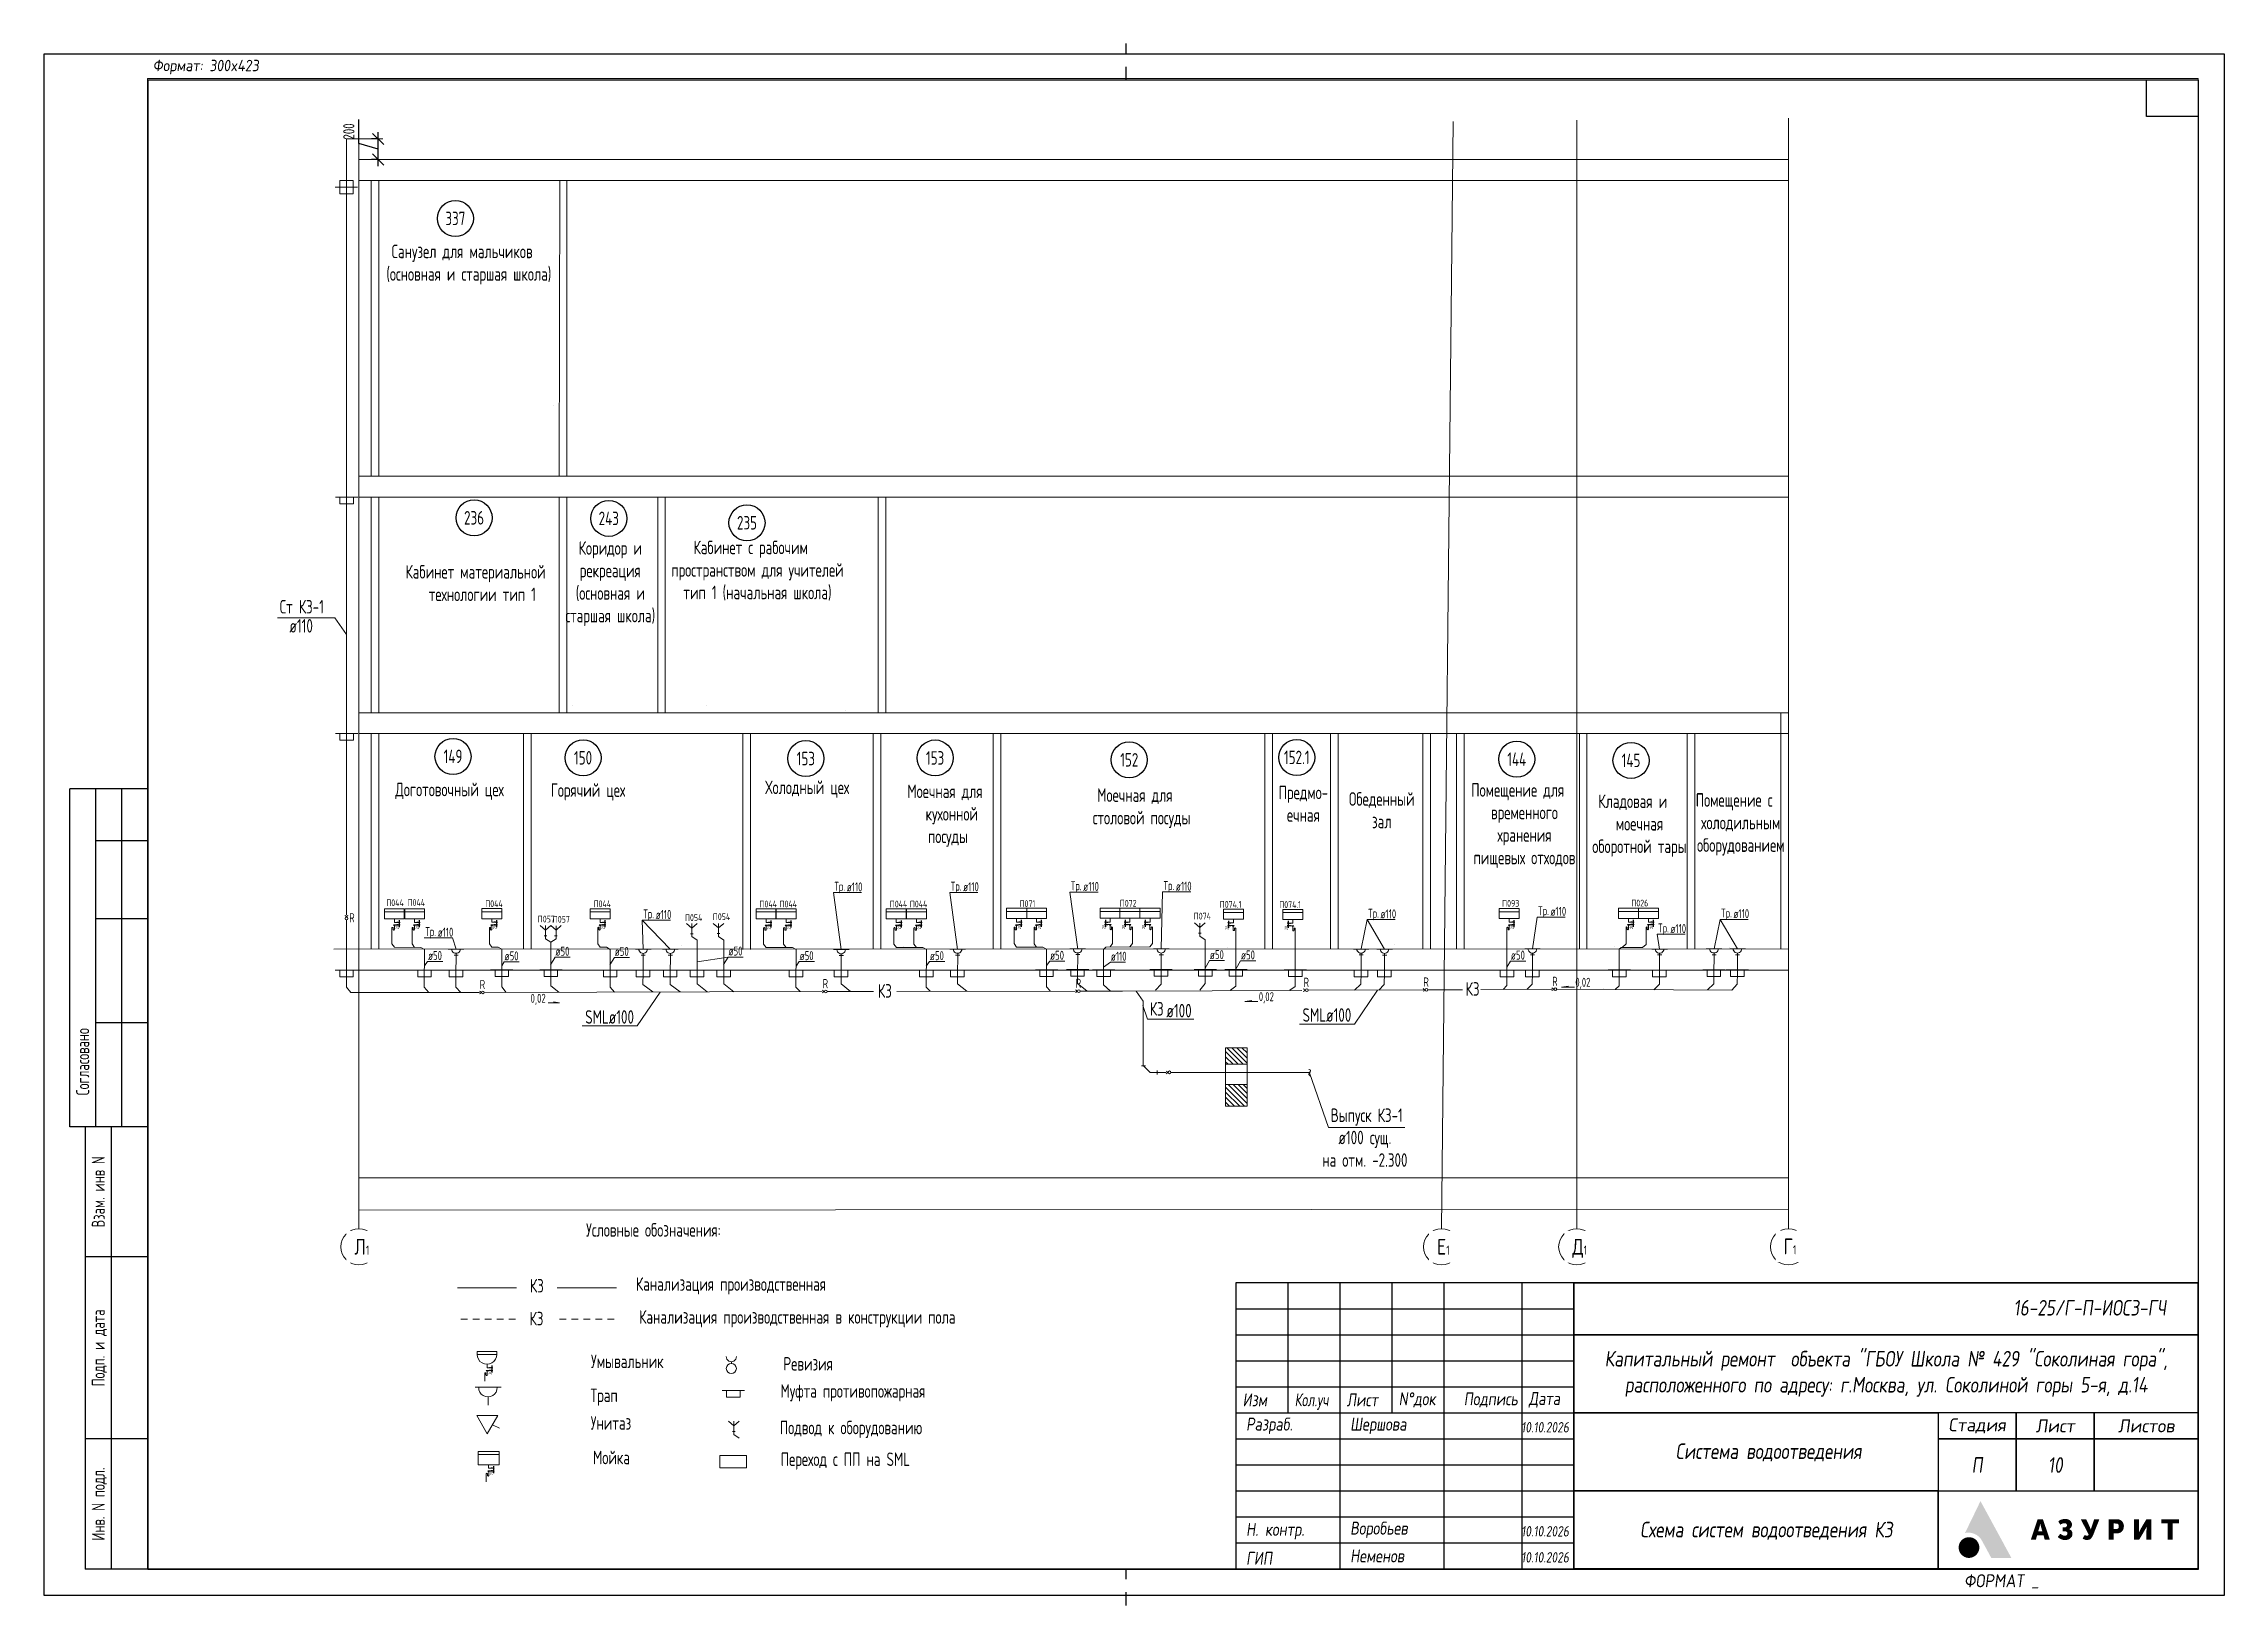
# Paper-space layout '10' of a CAD drawing. Header units: millimetres, sheet in inches. Extents: x 0 to 16.5, y -0.1 to 11.8.
# The model-space entities are those that its viewports show. They can reach past a viewport. Long polylines and large blocks are cut down to what shows.
import ezdxf
from ezdxf.enums import TextEntityAlignment as Align

# ---------------------------------------------------------------- set-up
doc = ezdxf.new("R2010")
doc.units = ezdxf.units.MM
doc.header["$MEASUREMENT"] = 0
doc.linetypes.add('ACAD_ISO03W100', pattern=[30, 12, -18])
doc.linetypes.add('CENTER', pattern=[2, 1.25, -0.25, 0.25, -0.25])
doc.layers.get('0').update_dxf_attribs({"color": 250, "lineweight": 9})
for name, color, linetype in [('_RAMKA', 7, 'Continuous'), ('PDF _0', 7, 'Continuous'), ('PDF __ВК-Text В1', 7, 'Continuous'), ('PDF __ВК-В1', 5, 'Continuous'), ('PDF __ВК-К3', 7, 'Continuous'), ('PDF __ВК-переход на SML', 3, 'Continuous'), ('PDF __ВК-переход с ПП на  SML', 3, 'Continuous'), ('PDF __ВК-противопожарные муфты', 1, 'Continuous'), ('PDF __ВК-размеры', 7, 'Continuous'), ('PDF __ВК-стены', 7, 'Continuous'), ('PDF __ВК-текст Канал', 7, 'Continuous'), ('PDF __Пескоуловитель', 7, 'Continuous'), ('PDF __Санпр', 7, 'Continuous'), ('PDF __Сантехника', 7, 'Continuous'), ('PDF _TEKSTBK', 7, 'Continuous'), ('АР_Кровля дорожки', 245, 'Continuous'), ('АР_Таблицы', 250, 'Continuous')]:
    doc.layers.add(name, color=color, linetype=linetype)
for name, color, linetype, lineweight in [('_STAMP', 250, 'Continuous', 30), ('_TEXT', 189, 'Continuous', 30), ('АР_Маркер экспликации', 239, 'Continuous', 13), ('АР_Номер помещения', 1, 'Continuous', 25), ('АР_Оси', 195, 'Continuous', 9), ('АР_Оси размеры', 164, 'Continuous', 9), ('АР_Помещения_площадь', 19, 'Continuous', 9), ('ВК_канализация', 32, 'Continuous', 30)]:
    doc.layers.add(name, color=color, linetype=linetype, lineweight=lineweight)
doc.layers.add('PDF __ВК-К1', color=7, linetype='Continuous', true_color=0xb80000)
doc.styles.add('ISOCPEUR', font='isocpeur.ttf', dxfattribs={"width": 0.7})
doc.styles.add('SIMPLEX', font='simplex.shx', dxfattribs={"width": 0.85, "oblique": 7})
doc.styles.get("Standard").update_dxf_attribs({"font": 'isocpeur.ttf', "width": 0.7})
doc.styles.add('Архитектурный', font='isocpeur.ttf', dxfattribs={"oblique": 8})
doc.styles.add('Архитектурный размер', font='isocpeur.ttf', dxfattribs={"width": 0.8, "oblique": 8})
doc.styles.add('ГОСТ 2.304', font='isocpeur.ttf', dxfattribs={"width": 0.7})
doc.styles.add('ГОСТ М100', font='ARIALN.TTF')
doc.dimstyles.new('ISO-25', dxfattribs={"dimtxt": 70, "dimasz": 30, "dimexe": 50, "dimexo": 50, "dimgap": 5, "dimtad": 1, "dimdec": 0, "dimdsep": 46, "dimtxsty": 'ГОСТ М100', "dimblk": 'OBLIQUE', "dimcen": 30, "dimdle": 50, "dimadec": 0, "dimazin": 0, "dimtfac": 1, "dimtdec": 0, "dimtmove": 1, "dimatfit": 3, "dimldrblk": 'OBLIQUE', "dimfxl": 1, "dimarcsym": 0})
doc.dimstyles.new('СПДС', dxfattribs={"dimscale": 100, "dimtxt": 2.5, "dimasz": 2.5, "dimexe": 1.5, "dimexo": 0, "dimgap": 1, "dimtad": 1, "dimdec": 0, "dimrnd": 1, "dimtxsty": 'ГОСТ 2.304', "dimblk": 'OBLIQUE', "dimcen": 2.5, "dimdle": 1.5, "dimadec": 0, "dimazin": 2, "dimtfac": 0.75, "dimtdec": 0, "dimtmove": 1, "dimatfit": 3, "dimfxl": 1, "dimtolj": 1, "dimarcsym": 1})

psp = doc.layouts.new('10')

# ---------------------------------------------------------------- texts
at = {"layer": '_STAMP', "color": 7, "lineweight": -2, "attachment_point": 5, "style": 'Архитектурный размер'}
for s, width, heights, insert, char_height in [('П', 0.47705, [0.287], (14.656, 0.991), 0.118), ('10', 0.47705, [0.287], (15.249, 0.991), 0.1183), ('Схема систем водоотведения К3', 2.49985, [0.575], (13.059, 0.492), 0.11833)]:
    psp.add_mtext_dynamic_manual_height_columns(s, width=width, gutter_width=0, heights=heights, dxfattribs=dict(at, insert=insert, char_height=char_height))

msp = doc.modelspace()

# ---------------------------------------------------------------- texts
at = {"layer": 'АР_Таблицы', "lineweight": 13, "ltscale": 100, "style": 'ISOCPEUR'}
for s, insert, char_height, width, attachment_point in [('\\pxi-1,l1,qc,t1,5;Санузел для мальчиков (основная и старшая школа)', (-334763.8, -57305.3), 300, 4196.36, 4), ('\\pxi-1,l1,qc,t1,5;Коридор и \\Pрекреация \\P(основная и \\Pстаршая школа)', (-331476.4, -64387.3), 300, 4196.36, 4), ('\\pxi-1,l1,qc,t1,5;Кабинет с рабочим пространством для учителей тип 1 (начальная школа)', (-328360.3, -64098.8), 300, 4196.36, 4), ('\\pxi-1,l1,qc,t1,5;Кабинет материальной технологии тип 1', (-334465.6, -64375), 300, 4196.36, 4), ('\\pxi-1,l1,t1,5;Ст К3-1', (-336710.5, -64900.6), 300, 7500, 4), ('\\pxi-1,l1,t1,5;ø110', (-336498, -65324.2), 300, 7500, 4), ('\\pxi-1,l1,qc,t1,5;Доготовочный цех', (-335042, -68997), 300, 4196.36, 4), ('\\pxi-1,l1,qc,t1,5;Горячий цех', (-331970.1, -69010), 300, 4196.36, 4), ('\\pxi-1,l1,qc,t1,5;Холодный цех', (-327105.6, -68949.6), 300, 4196.36, 4), ('\\pxi-1,l1,qc,t1,5;Моечная для кухонной\\P посуды', (-323280.9, -69537.3), 300, 2659.108, 4), ('\\pxi-1,l1,qc,t1,5;Моечная для столовой посуды', (-319068.2, -69372), 300, 2659.108, 4), ('\\pxi-1,l1,qc,t1,5;Предмо-\\Pечная ', (-315329.4, -69272.2), 300, 2659.108, 4), ('\\pxi-1,l1,qc,t1,5;Обеденный\\Pзал', (-313589.1, -69417.2), 300, 2659.108, 4), ('\\pxi-1,l1,qc,t1,5;Помещение для временного хранения пищевых отходов', (-310574.1, -69757.2), 300, 2659.108, 4), ('\\pxi-1,l1,qc,t1,5;Кладовая и моечная оборотной тары', (-308021.8, -69757.2), 300, 2659.108, 4), ('\\pxi-1,l1,qc,t1,5;Помещение с холодильным оборудованием', (-305773.7, -69730.4), 300, 2659.108, 4), ('П044', (-334348.7, -71470.2), 150, 3718.698, 4), ('П044', (-333876.7, -71464.2), 150, 3718.698, 4), ('П044', (-332152.7, -71491.4), 150, 3718.698, 4), ('П044', (-329748.6, -71493.5), 150, 3718.698, 4), ('П044', (-326068, -71497.8), 150, 3718.698, 4), ('П044', (-325623.6, -71497.8), 150, 3718.698, 4), ('П044', (-323176.7, -71497.8), 150, 3718.698, 4), ('П044', (-322732.3, -71497.8), 150, 3718.698, 4), ('П071', (-320298.6, -71489.1), 150, 3718.698, 4), ('П072', (-317700.4, -71480.4), 150, 3718.698, 6), ('П074.1', (-315373.8, -71505.5), 150, 3718.698, 6), ('П074.1', (-314053.8, -71510.1), 150, 3718.698, 6), ('П093', (-309590.9, -71482.5), 150, 3718.698, 4), ('П026', (-306723.9, -71477.1), 150, 3718.698, 4), ('П057', (-330987.5, -71832.5), 150, 3718.698, 4), ('П057', (-330654.2, -71836.4), 150, 3718.698, 4), ('П054', (-327720.8, -71800.7), 150, 3718.698, 4), ('П054', (-327103.4, -71780.1), 150, 3718.698, 4), ('П074', (-316432.6, -71767), 150, 3718.698, 4), ('\\pxi-1,l1,t1,5;ø50', (-333422, -72640.7), 200, 7500, 4), ('\\pxi-1,l1,t1,5;ø50', (-331723.4, -72649), 200, 7500, 4), ('\\pxi-1,l1,t1,5;ø50', (-330594.1, -72546.4), 200, 7500, 4), ('\\pxi-1,l1,t1,5;ø50', (-329278.5, -72549.1), 200, 7500, 4), ('\\pxi-1,l1,t1,5;ø50', (-326754.7, -72541.5), 200, 7500, 4), ('\\pxi-1,l1,t1,5;ø50', (-325176.5, -72644), 200, 7500, 4), ('\\pxi-1,l1,t1,5;ø50', (-322285.2, -72644), 200, 7500, 4), ('\\pxi-1,l1,t1,5;ø50', (-319620.1, -72635.3), 200, 7500, 4), ('\\pxi-1,l1,t1,5;ø110', (-318270.8, -72656.6), 200, 7500, 4), ('\\pxi-1,l1,t1,5;ø50', (-316074, -72621.2), 200, 7500, 4), ('\\pxi-1,l1,t1,5;ø50', (-315384, -72628.8), 200, 7500, 4), ('\\pxi-1,l1,t1,5;ø50', (-309394.2, -72632.1), 200, 7500, 4), ('\\pxi-1,l1,t1,5;0,02', (-330811, -73613.9), 200, 7500, 6), ('\\pxi-1,l1,t1,5;0,02', (-314988.5, -73577.1), 200, 7500, 4), ('\\pxi-1,l1,t1,5;0,02', (-307966, -73258), 200, 7500, 4)]:
    msp.add_mtext(s, dxfattribs=dict(at, insert=insert, char_height=char_height, width=width, attachment_point=attachment_point))
at = {"layer": 'ВК_канализация', "color": 18, "lineweight": 13, "ltscale": 100, "true_color": 0x000000, "attachment_point": 4, "style": 'ISOCPEUR'}
for s, insert, char_height, width in [('Тр.', (-324405.2, -71132.5), 200, 5891.51), ('\\pxi-1,l1,t1,5;ø110', (-324131.2, -71118.5), 200, 7500), ('Тр.', (-321822.5, -71129.2), 200, 5891.51), ('\\pxi-1,l1,t1,5;ø110', (-321548.5, -71115.2), 200, 7500), ('Тр.', (-319157.4, -71120.6), 200, 5891.51), ('\\pxi-1,l1,t1,5;ø110', (-318883.4, -71106.6), 200, 7500), ('Тр.', (-317101.2, -71115.5), 200, 5891.51), ('\\pxi-1,l1,t1,5;ø110', (-316827.2, -71101.5), 200, 7500), ('Тр.', (-312562.7, -71730.7), 200, 5891.51), ('Тр.', (-308790.4, -71673.5), 200, 5891.51), ('\\pxi-1,l1,t1,5;ø110', (-308516.4, -71659.6), 200, 7500), ('Тр.', (-304731.1, -71725.2), 200, 5891.51), ('R', (-335168.5, -71802.9), 205.4, 5730.034), ('Тр.', (-333481.4, -72137), 200, 5891.51), ('\\pxi-1,l1,t1,5;ø110', (-333207.4, -72123), 200, 7500), ('Тр.', (-328644.3, -71744), 200, 5891.51), ('\\pxi-1,l1,t1,5;ø110', (-328370.3, -71730.1), 200, 7500), ('\\pxi-1,l1,t1,5;ø110', (-312288.7, -71716.7), 200, 7500), ('Тр.', (-306129.6, -72057.5), 200, 5891.51), ('\\pxi-1,l1,t1,5;ø110', (-305855.6, -72043.5), 200, 7500), ('\\pxi-1,l1,t1,5;ø110', (-304457.1, -71711.2), 200, 7500), ('R', (-332273.5, -73283.3), 205.4, 5730.034), ('R', (-324665.2, -73263.9), 205.4, 5730.034), ('К3', (-323439.1, -73426.4), 300, 5891.51), ('R', (-319050.3, -73257.1), 205.4, 5730.034), ('R', (-313993.9, -73235.3), 205.4, 5730.034), ('R', (-311336.4, -73229.4), 205.4, 5730.034), ('К3', (-310400.5, -73383.3), 300, 5891.51), ('R', (-308477.7, -73214.8), 205.4, 5730.034), ('\\pxi-1,l1,t1,5;SMLø100', (-329934.7, -74004.3), 300, 2224.257), ('К3', (-317408.2, -73825), 300, 5891.51), ('\\pxi-1,l1,t1,5;ø100', (-317039, -73863.6), 300, 7500), ('\\pxi-1,l1,t1,5;SMLø100', (-314019.2, -73960.6), 300, 2224.257), ('Выпуск К3-1', (-313392.1, -76225.5), 300, 5891.51), ('\\pxi-1,l1,qc,t1,5;ø100 сущ.\\P\\pi0,l0,tz;на отм. -2.300', (-313687.3, -76929.3), 300, 2105.202), ('Условные обозначения:', (-329914.3, -78730.5), 300, 5891.51), ('К3', (-331161.8, -79969.9), 300, 3718.698), ('Канализация производственная', (-328809.1, -79972.7), 300, 6956.356), ('К3', (-331169.9, -80698.7), 300, 3718.698), ('Канализация производственная в конструкции пола', (-328737.9, -80703.2), 300, 8368.311), ('Умывальник', (-329806.1, -81647.1), 300, 8368.311), ('Ревизия', (-325536.8, -81701.3), 300, 8368.311), ('Трап', (-329818.1, -82442.2), 300, 8368.311), ('Муфта противопожарная', (-325601.2, -82344.3), 300, 8368.311), ('Унитаз', (-329811.6, -83014.3), 300, 8368.311), ('Подвод к оборудованию', (-325616, -83157.1), 300, 8368.311), ('Мойка', (-329761.2, -83782), 300, 8368.311), ('Переход с ПП на SML', (-325596.4, -83860), 300, 8368.311)]:
    msp.add_mtext(s, dxfattribs=dict(at, insert=insert, char_height=char_height, width=width))

# ---------------------------------------------------------------- blocks, each defined once
blk = doc.blocks.new('Логотип Азурит')
at = {"layer": '_STAMP', "linetype": 'Continuous', "true_color": 0x2a3756}
h = blk.add_hatch(color=159, dxfattribs=at)
h.dxf.hatch_style = 1
h.paths.add_polyline_path([(-39.4, 8.5), (-40.02, 9.65), (-40.61, 10.74), (-41.14, 11.7), (-41.62, 12.59), (-41.79, 12.89), (-41.86, 13.01), (-41.91, 12.94), (-41.99, 12.78), (-42.39, 11.96), (-42.77, 11.18), (-43.09, 10.5), (-43.47, 9.72), (-44.18, 8.26), (-44.5, 7.6), (-44.73, 7.14), (-44.85, 6.9), (-44.7, 6.93), (-44.51, 6.95), (-44.27, 6.97), (-44.09, 6.97), (-43.91, 6.96), (-43.74, 6.94), (-43.56, 6.91), (-43.39, 6.87), (-43.22, 6.81), (-43.05, 6.75), (-42.89, 6.68), (-42.73, 6.59), (-42.58, 6.5), (-42.43, 6.4), (-42.29, 6.29), (-42.15, 6.17), (-42.03, 6.04), (-41.91, 5.91), (-41.79, 5.77), (-41.72, 5.65), (-41.63, 5.5), (-41.3, 4.9), (-41.02, 4.39), (-40.57, 3.56), (-40.05, 2.59), (-39.78, 2.11), (-37.86, 2.11), (-36.5, 2.11), (-35.94, 2.12), (-36.48, 3.13), (-36.82, 3.75), (-37.16, 4.37), (-37.67, 5.33), (-38.2, 6.3), (-38.54, 6.93), (-38.87, 7.53)])
h = blk.add_hatch(color=159, dxfattribs=at)
h.dxf.hatch_style = 1
h.paths.add_polyline_path([(-29.3, 7.88), (-29.63, 8.84), (-29.86, 9.53), (-30.37, 9.54), (-30.87, 9.54), (-30.93, 9.38), (-31.26, 8.4), (-31.64, 7.27), (-31.97, 6.31), (-32.19, 5.64), (-32.05, 5.63), (-31.71, 5.62), (-31.23, 5.62), (-31.11, 6.03), (-30.99, 6.44), (-30.37, 6.44), (-29.75, 6.44), (-29.63, 6.03), (-29.52, 5.62), (-29.03, 5.62), (-28.54, 5.62), (-28.6, 5.8), (-28.93, 6.79)])
h.paths.add_polyline_path([(-30.77, 7.21), (-30.74, 7.31), (-30.56, 7.93), (-30.43, 8.43), (-30.39, 8.59), (-30.37, 8.65), (-30.35, 8.64), (-30.31, 8.45), (-30.22, 8.08), (-30.11, 7.66), (-30.01, 7.33), (-29.97, 7.21), (-30.37, 7.21)], flags=16)
h = blk.add_hatch(color=159, dxfattribs=at)
h.dxf.hatch_style = 1
h.paths.add_polyline_path([(-24.39, 7.35), (-24.47, 7.43), (-24.56, 7.5), (-24.66, 7.56), (-24.81, 7.65), (-24.74, 7.69), (-24.65, 7.75), (-24.55, 7.86), (-24.45, 7.97), (-24.38, 8.09), (-24.35, 8.18), (-24.32, 8.25), (-24.31, 8.34), (-24.3, 8.45), (-24.3, 8.65), (-24.31, 8.73), (-24.34, 8.82), (-24.41, 8.99), (-24.51, 9.14), (-24.63, 9.28), (-24.78, 9.39), (-24.95, 9.48), (-25.13, 9.55), (-25.34, 9.59), (-25.56, 9.6), (-25.74, 9.6), (-25.91, 9.58), (-26.08, 9.55), (-26.23, 9.51), (-26.39, 9.46), (-26.53, 9.39), (-26.67, 9.32), (-26.8, 9.23), (-26.9, 9.15), (-26.81, 8.98), (-26.64, 8.66), (-26.54, 8.5), (-26.51, 8.5), (-26.46, 8.54), (-26.35, 8.61), (-26.21, 8.67), (-26.07, 8.73), (-25.93, 8.77), (-25.82, 8.79), (-25.72, 8.79), (-25.62, 8.79), (-25.53, 8.76), (-25.46, 8.73), (-25.39, 8.68), (-25.34, 8.62), (-25.3, 8.55), (-25.26, 8.45), (-25.26, 8.36), (-25.27, 8.27), (-25.32, 8.18), (-25.36, 8.13), (-25.39, 8.08), (-25.44, 8.05), (-25.49, 8.02), (-25.63, 7.99), (-25.84, 7.98), (-26.1, 7.97), (-26.1, 7.6), (-26.1, 7.24), (-25.78, 7.23), (-25.54, 7.21), (-25.45, 7.2), (-25.38, 7.18), (-25.33, 7.15), (-25.28, 7.12), (-25.25, 7.08), (-25.21, 7.02), (-25.19, 6.96), (-25.17, 6.9), (-25.17, 6.76), (-25.18, 6.7), (-25.2, 6.64), (-25.23, 6.58), (-25.26, 6.53), (-25.31, 6.49), (-25.37, 6.45), (-25.44, 6.43), (-25.52, 6.41), (-25.69, 6.39), (-25.78, 6.39), (-25.87, 6.41), (-26, 6.45), (-26.16, 6.51), (-26.3, 6.6), (-26.43, 6.69), (-26.53, 6.76), (-26.77, 6.45), (-26.93, 6.26), (-26.97, 6.2), (-26.98, 6.15), (-26.97, 6.11), (-26.94, 6.07), (-26.82, 5.97), (-26.62, 5.84), (-26.41, 5.73), (-26.19, 5.65), (-25.97, 5.59), (-25.78, 5.57), (-25.53, 5.57), (-25.3, 5.58), (-25.12, 5.61), (-24.99, 5.65), (-24.87, 5.71), (-24.75, 5.78), (-24.64, 5.85), (-24.54, 5.94), (-24.45, 6.03), (-24.37, 6.13), (-24.31, 6.23), (-24.25, 6.37), (-24.21, 6.51), (-24.2, 6.66), (-24.2, 6.82), (-24.21, 6.94), (-24.24, 7.06), (-24.28, 7.16), (-24.33, 7.26)])
h = blk.add_hatch(color=159, dxfattribs=at)
h.dxf.hatch_style = 1
h.paths.add_polyline_path([(-19.61, 8.04), (-19.36, 8.68), (-19.14, 9.22), (-19.03, 9.53), (-19.17, 9.54), (-19.52, 9.54), (-20.02, 9.54), (-20.05, 9.44), (-20.31, 8.65), (-20.59, 7.81), (-20.63, 7.68), (-20.66, 7.62), (-20.67, 7.61), (-20.7, 7.67), (-20.82, 7.97), (-21.01, 8.4), (-21.34, 9.1), (-21.54, 9.54), (-22.06, 9.54), (-22.58, 9.54), (-22.4, 9.17), (-21.88, 8.17), (-21.32, 7.06), (-21.11, 6.63), (-21.09, 6.56), (-21.1, 6.52), (-21.15, 6.45), (-21.21, 6.41), (-21.28, 6.38), (-21.37, 6.37), (-21.45, 6.37), (-21.55, 6.39), (-21.64, 6.43), (-21.74, 6.49), (-21.82, 6.53), (-21.86, 6.49), (-21.92, 6.39), (-22.11, 6.05), (-22.23, 5.85), (-22.18, 5.81), (-22.08, 5.75), (-21.95, 5.69), (-21.81, 5.63), (-21.69, 5.59), (-21.51, 5.57), (-21.31, 5.57), (-21.12, 5.59), (-20.97, 5.62), (-20.88, 5.66), (-20.79, 5.71), (-20.71, 5.77), (-20.63, 5.84), (-20.56, 5.93), (-20.48, 6.02), (-20.35, 6.23), (-20.28, 6.35), (-20.21, 6.51), (-19.92, 7.25)])
h = blk.add_hatch(color=159, dxfattribs=at)
h.dxf.hatch_style = 1
h.paths.add_polyline_path([(-14.46, 7.53), (-14.41, 7.64), (-14.37, 7.74), (-14.33, 7.96), (-14.31, 8.19), (-14.32, 8.41), (-14.37, 8.63), (-14.45, 8.83), (-14.5, 8.93), (-14.55, 9.02), (-14.62, 9.1), (-14.69, 9.18), (-14.81, 9.29), (-14.92, 9.37), (-15.06, 9.43), (-15.21, 9.49), (-15.33, 9.52), (-15.49, 9.53), (-16.3, 9.54), (-17.21, 9.54), (-17.21, 7.58), (-17.21, 5.62), (-16.73, 5.62), (-16.25, 5.62), (-16.25, 6.23), (-16.25, 6.83), (-15.87, 6.83), (-15.58, 6.84), (-15.35, 6.86), (-15.17, 6.91), (-14.99, 6.98), (-14.83, 7.08), (-14.69, 7.2), (-14.56, 7.36)])
h.paths.add_polyline_path([(-15.6, 7.68), (-15.67, 7.66), (-15.95, 7.66), (-16.25, 7.66), (-16.25, 8.2), (-16.25, 8.74), (-15.93, 8.73), (-15.64, 8.72), (-15.57, 8.7), (-15.51, 8.67), (-15.42, 8.6), (-15.35, 8.51), (-15.32, 8.45), (-15.3, 8.39), (-15.29, 8.19), (-15.29, 8.07), (-15.3, 8), (-15.32, 7.94), (-15.35, 7.88), (-15.39, 7.82), (-15.43, 7.78), (-15.53, 7.71)], flags=16)
h = blk.add_hatch(color=159, dxfattribs=at)
h.dxf.hatch_style = 1
h.paths.add_polyline_path([(-10.09, 7.82), (-9.98, 8.03), (-9.94, 8.12), (-9.95, 7.93), (-9.96, 7.49), (-9.97, 6.69), (-9.97, 5.62), (-9.5, 5.62), (-9.04, 5.62), (-9.04, 7.58), (-9.04, 9.54), (-9.51, 9.54), (-9.99, 9.54), (-10.36, 8.91), (-10.84, 8.1), (-11.03, 7.78), (-11.26, 7.34), (-11.37, 7.13), (-11.42, 7.05), (-11.41, 7.31), (-11.39, 7.78), (-11.39, 8.55), (-11.39, 9.54), (-11.86, 9.54), (-12.34, 9.54), (-12.34, 7.58), (-12.34, 5.62), (-11.86, 5.62), (-11.37, 5.62), (-11.18, 5.95), (-10.61, 6.89), (-10.31, 7.42)])
h = blk.add_hatch(color=159, dxfattribs=at)
h.dxf.hatch_style = 1
h.paths.add_polyline_path([(-3.74, 9.14), (-3.74, 9.54), (-5.42, 9.54), (-7.09, 9.54), (-7.09, 9.14), (-7.09, 8.74), (-6.5, 8.74), (-5.9, 8.74), (-5.9, 7.18), (-5.9, 5.62), (-5.43, 5.62), (-4.95, 5.62), (-4.95, 7.18), (-4.95, 8.74), (-4.35, 8.74), (-3.74, 8.74)])
at = {"layer": '_STAMP', "linetype": 'Continuous', "true_color": 0x1447b7}
h = blk.add_hatch(color=162, dxfattribs=at)
h.dxf.hatch_style = 1
h.paths.add_polyline_path([(-42.09, 4.22), (-42.11, 4.4), (-42.15, 4.58), (-42.2, 4.76), (-42.27, 4.93), (-42.35, 5.1), (-42.45, 5.26), (-42.57, 5.41), (-42.7, 5.55), (-42.8, 5.64), (-42.91, 5.72), (-43.14, 5.86), (-43.38, 5.97), (-43.63, 6.05), (-43.89, 6.09), (-44.15, 6.1), (-44.42, 6.07), (-44.55, 6.04), (-44.68, 6.01), (-44.87, 5.94), (-45.05, 5.85), (-45.22, 5.74), (-45.37, 5.62), (-45.51, 5.49), (-45.63, 5.35), (-45.75, 5.19), (-45.84, 5.03), (-45.92, 4.85), (-45.98, 4.67), (-46.03, 4.49), (-46.06, 4.29), (-46.07, 4.1), (-46.05, 3.9), (-46.02, 3.7), (-45.97, 3.51), (-45.92, 3.37), (-45.87, 3.24), (-45.8, 3.11), (-45.72, 2.99), (-45.64, 2.88), (-45.54, 2.77), (-45.44, 2.67), (-45.33, 2.57), (-45.22, 2.49), (-45.1, 2.41), (-44.98, 2.34), (-44.85, 2.28), (-44.72, 2.22), (-44.58, 2.18), (-44.44, 2.15), (-44.3, 2.13), (-44.05, 2.12), (-43.8, 2.14), (-43.57, 2.19), (-43.34, 2.26), (-43.12, 2.37), (-42.92, 2.5), (-42.73, 2.65), (-42.56, 2.83), (-42.44, 2.99), (-42.34, 3.15), (-42.26, 3.32), (-42.19, 3.49), (-42.14, 3.67), (-42.11, 3.85), (-42.09, 4.03)])
blk = doc.blocks.new('_Azurit_Stamp 1')
at = {"layer": '_STAMP', "lineweight": 30}
for p, q in [((-175, 55), (-175, 30)), ((-165, 55), (-165, 0)), ((-155, 55), (-155, 30)), ((-145, 55), (-145, 0)), ((-130, 55), (-130, 0)), ((-185, 35), (-120, 35)), ((-185, 30), (-120, 30))]:
    blk.add_line(p, q, dxfattribs=at)
at = {"layer": '_STAMP', "lineweight": -2}
for p, q in [((-120, 55), (-120, 0)), ((-185, 50), (-120, 50)), ((-185, 45), (-120, 45)), ((-185, 40), (-120, 40)), ((-185, 25), (-120, 25)), ((-185, 20), (-120, 20)), ((-185, 15), (-120, 15)), ((-185, 10), (-120, 10)), ((-185, 5), (-120, 5))]:
    blk.add_line(p, q, dxfattribs=at)
blk.add_lwpolyline([(-185, 0), (0, 0), (0, 55), (-185, 55)], close=True, dxfattribs=at)
at = {"layer": '_STAMP', "lineweight": 30}
for points in [[(-185, 0), (0, 0), (0, 55), (-185, 55)], [(-120, 55), (0, 55), (0, 45), (-120, 45)], [(-120, 45), (0, 45), (0, 30), (-120, 30)], [(-120, 30), (-50, 30), (-50, 15), (-120, 15)], [(-50, 25), (-35, 25), (-35, 30), (-50, 30)], [(-35, 25), (-20, 25), (-20, 30), (-35, 30)], [(-20, 25), (0, 25), (0, 30), (-20, 30)], [(-50, 15), (-35, 15), (-35, 25), (-50, 25)], [(-35, 15), (-20, 15), (-20, 25), (-35, 25)], [(-20, 15), (0, 15), (0, 25), (-20, 25)], [(-120, 15), (-50, 15), (-50, 0), (-120, 0)], [(-50, 15), (0, 15), (0, 0), (-50, 0)]]:
    blk.add_lwpolyline(points, close=True, dxfattribs=at)
at = {"linetype": 'Continuous'}
blk.add_blockref('Логотип Азурит', (0, 0), dxfattribs=at)
at = {"layer": '_STAMP', "style": 'Архитектурный', "oblique": 8, "width": 0.8}
for p in [(-130.13, 26.23), (-130.13, 6.23), (-130.13, 1.23)]:
    blk.add_text('10.10.2026', height=2, dxfattribs=at).set_placement(p)
at = {"layer": '_STAMP', "color": 7, "lineweight": -2, "attachment_point": 4, "style": 'Архитектурный размер'}
for s, width, gutter_width, heights, insert, char_height in [('{\\C256;\\c0;16-25/Г-П-ИОС3-ГЧ}', 69.1586, 0, [9.61], (-35.52, 50.2), 3), ('Изм', 10, 12.5, [0], (-183.67, 32.5), 2.5), ('{\\W0.7;Кол.уч}', 10, 12.5, [0], (-173.67, 32.17), 2.5), ('Лист', 10, 12.5, [0], (-163.67, 32.5), 2.5), ('N%%Dдок', 10, 12.5, [0], (-153.67, 32.5), 2.5), ('Подпись', 10, 12.5, [0], (-141.17, 32.5), 2.5), ('Дата', 10, 12.5, [0], (-128.67, 32.5), 2.5), ('Разраб.', 20, 12.5, [0], (-183, 27.5), 2.5), ('Шершова', 20, 12.5, [0], (-163, 27.5), 2.5), ('Н. контр.', 20, 12.5, [0], (-183, 7.27), 2.5), ('Воробьев', 20, 12.5, [0], (-163, 7.5), 2.5), ('ГИП', 20, 12.5, [0], (-183, 2.04), 2.5), ('Неменов', 20, 12.5, [0], (-163, 2.5), 2.5)]:
    blk.add_mtext_dynamic_manual_height_columns(s, width=width, gutter_width=gutter_width, heights=heights, dxfattribs=dict(at, insert=insert, char_height=char_height))
at = {"layer": '_STAMP', "color": 7, "lineweight": -2, "char_height": 3, "width": 120, "attachment_point": 5, "style": 'Архитектурный размер'}
for s, insert in [('Капитальный ремонт  объекта "ГБОУ Школа № 429 "Соколиная гора", расположенного по адресу: г.Москва, ул. Соколиной горы 5-я, д.14', (-60, 37.5)), ('Система водоотведения', (-82.58, 22.39))]:
    blk.add_mtext(s, dxfattribs=dict(at, insert=insert))
at = {"layer": '_STAMP', "lineweight": -2, "char_height": 2.5, "attachment_point": 5, "style": 'Архитектурный'}
for s, insert in [('Стадия', (-42.5, 27.5)), ('Лист', (-27.5, 27.5)), ('Листов', (-10, 27.5))]:
    blk.add_mtext_dynamic_manual_height_columns(s, width=15, gutter_width=12.5, heights=[0], dxfattribs=dict(at, insert=insert))
blk = doc.blocks.new('_DOP_POLE')
at = {"layer": '_STAMP'}
for p, q in [((-15, 85), (-15, 150)), ((0, 150), (-15, 150)), ((-10, 85), (-10, 150)), ((-5, 85), (-5, 150)), ((0, 150), (0, 0)), ((0, 140), (-10, 140)), ((0, 125), (-10, 125)), ((0, 105), (-10, 105)), ((0, 85), (-15, 85)), ((-12, 85), (-12, 0)), ((-7, 85), (-7, 0)), ((0, 60), (-12, 60)), ((0, 25), (-12, 25)), ((0, 0), (-12, 0))]:
    blk.add_line(p, q, dxfattribs=at)
at = {"layer": '_TEXT', "style": 'ISOCPEUR', "width": 0.7}
for s, p in [('Согласовано', (-12.5, 97.5)), ('Взам. инв N', (-9.5, 72.5)), ('Подп. и дата', (-9.5, 42.5)), ('Инв. N подл.', (-9.5, 12.5))]:
    blk.add_text(s, height=2.5, rotation=90, dxfattribs=at).set_placement(p, align=Align.MIDDLE_CENTER)
blk = doc.blocks.new('*U2319')
at = {"color": 0}
for p, q in [((406.1, 286.22), (406.1, 293.22)), ((416.1, 286.22), (406.1, 286.22))]:
    blk.add_line(p, q, dxfattribs=at)
at = {"layer": '_RAMKA', "color": 253, "linetype": 'ACAD_ISO03W100', "ltscale": 0.12}
for p, q in [((210, 293.22), (210, 300.22)), ((210, 0), (210, 7))]:
    blk.add_line(p, q, dxfattribs=at)
at = {"layer": '_RAMKA', "color": 0}
for points in [[(2, 2), (421.1, 2), (421.1, 298.22), (2, 298.22)], [(22, 7), (416.1, 7), (416.1, 293.22), (22, 293.22)]]:
    blk.add_lwpolyline(points, close=True, dxfattribs=at)
at = {"layer": '_RAMKA'}
blk.add_blockref('_DOP_POLE', (22, 7), dxfattribs=at)
at = {"layer": '_RAMKA', "color": 8, "insert": (23, 295.72), "char_height": 2.2, "attachment_point": 4, "style": 'SIMPLEX'}
blk.add_mtext_dynamic_manual_height_columns('Формат: 300x423', width=59.7559, gutter_width=12.5, heights=[0], dxfattribs=at)
at = {"layer": '_RAMKA', "color": 8, "style": 'SIMPLEX', "oblique": 7, "width": 0.85}
blk.add_attdef('ФОРМАТ_А', (371.1, 3.5), '', height=2.5, dxfattribs=at)
blk = doc.blocks.new('*U3300')
at = {"layer": 'АР_Номер помещения', "color": 7}
blk.add_circle((-15720, 4793), 400, dxfattribs=at)
at = {"layer": 'АР_Помещения_площадь', "color": 7}
blk.add_line((-13545, 633), (-13545, 633), dxfattribs=at)
at = {"color": 7, "style": 'ISOCPEUR', "width": 0.7, "flags": 1}
blk.add_attdef('КАТЕГОРИЯ', (-499, -2092), '', height=250, dxfattribs=at)
at = {"layer": 'АР_Номер помещения', "color": 7, "style": 'ISOCPEUR', "width": 0.7}
blk.add_attdef('НОМЕР_ПОМЕЩЕНИЯ', text='', height=300, dxfattribs=at).set_placement((-15720, 4793), align=Align.MIDDLE_CENTER)
at = {"layer": 'АР_Помещения_площадь', "color": 7, "style": 'ISOCPEUR', "width": 0.7}
blk.add_attdef('ПЛОЩАДЬ_ПОМЕЩЕНИЯ', text='', height=200, dxfattribs=at).set_placement((-13540, 880), align=Align.MIDDLE_RIGHT)
at = {"layer": 'АР_Помещения_площадь', "color": 7, "lineweight": 30, "width": 0.7, "flags": 104}
blk.add_attdef('ИМЯ_ПОМЕЩЕНИЯ', text='', height=100, dxfattribs=at).set_placement((158, 1217), align=Align.MIDDLE_CENTER)
blk = doc.blocks.new('*U3301')
at = {"layer": 'АР_Номер помещения', "color": 7}
blk.add_circle((-15720, 4793), 400, dxfattribs=at)
at = {"layer": 'АР_Помещения_площадь', "color": 7}
blk.add_line((-13545, 633), (-13545, 633), dxfattribs=at)
at = {"color": 7, "style": 'ISOCPEUR', "width": 0.7, "flags": 1}
blk.add_attdef('КАТЕГОРИЯ', (-499, -2092), '', height=250, dxfattribs=at)
at = {"layer": 'АР_Номер помещения', "color": 7, "style": 'ISOCPEUR', "width": 0.7}
blk.add_attdef('НОМЕР_ПОМЕЩЕНИЯ', text='', height=300, dxfattribs=at).set_placement((-15720, 4793), align=Align.MIDDLE_CENTER)
at = {"layer": 'АР_Помещения_площадь', "color": 7, "style": 'ISOCPEUR', "width": 0.7}
blk.add_attdef('ПЛОЩАДЬ_ПОМЕЩЕНИЯ', text='', height=200, dxfattribs=at).set_placement((-13540, 880), align=Align.MIDDLE_RIGHT)
at = {"layer": 'АР_Помещения_площадь', "color": 7, "lineweight": 30, "width": 0.7, "flags": 104}
blk.add_attdef('ИМЯ_ПОМЕЩЕНИЯ', text='', height=100, dxfattribs=at).set_placement((158, 1217), align=Align.MIDDLE_CENTER)
blk = doc.blocks.new('*U3298')
at = {"layer": 'АР_Номер помещения', "color": 7}
blk.add_circle((-15720, 4793), 400, dxfattribs=at)
at = {"layer": 'АР_Помещения_площадь', "color": 7}
blk.add_line((-13545, 633), (-13545, 633), dxfattribs=at)
at = {"color": 7, "style": 'ISOCPEUR', "width": 0.7, "flags": 1}
blk.add_attdef('КАТЕГОРИЯ', (-499, -2092), '', height=250, dxfattribs=at)
at = {"layer": 'АР_Номер помещения', "color": 7, "style": 'ISOCPEUR', "width": 0.7}
blk.add_attdef('НОМЕР_ПОМЕЩЕНИЯ', text='', height=300, dxfattribs=at).set_placement((-15720, 4793), align=Align.MIDDLE_CENTER)
at = {"layer": 'АР_Помещения_площадь', "color": 7, "style": 'ISOCPEUR', "width": 0.7}
blk.add_attdef('ПЛОЩАДЬ_ПОМЕЩЕНИЯ', text='', height=200, dxfattribs=at).set_placement((-13540, 880), align=Align.MIDDLE_RIGHT)
at = {"layer": 'АР_Помещения_площадь', "color": 7, "lineweight": 30, "width": 0.7, "flags": 104}
blk.add_attdef('ИМЯ_ПОМЕЩЕНИЯ', text='', height=100, dxfattribs=at).set_placement((158, 1217), align=Align.MIDDLE_CENTER)
blk = doc.blocks.new('*U3299')
at = {"layer": 'АР_Номер помещения', "color": 7}
blk.add_circle((-15720, 4793), 400, dxfattribs=at)
at = {"layer": 'АР_Помещения_площадь', "color": 7}
blk.add_line((-13545, 633), (-13545, 633), dxfattribs=at)
at = {"color": 7, "style": 'ISOCPEUR', "width": 0.7, "flags": 1}
blk.add_attdef('КАТЕГОРИЯ', (-499, -2092), '', height=250, dxfattribs=at)
at = {"layer": 'АР_Номер помещения', "color": 7, "style": 'ISOCPEUR', "width": 0.7}
blk.add_attdef('НОМЕР_ПОМЕЩЕНИЯ', text='', height=300, dxfattribs=at).set_placement((-15720, 4793), align=Align.MIDDLE_CENTER)
at = {"layer": 'АР_Помещения_площадь', "color": 7, "style": 'ISOCPEUR', "width": 0.7}
blk.add_attdef('ПЛОЩАДЬ_ПОМЕЩЕНИЯ', text='', height=200, dxfattribs=at).set_placement((-13540, 880), align=Align.MIDDLE_RIGHT)
at = {"layer": 'АР_Помещения_площадь', "color": 7, "lineweight": 30, "width": 0.7, "flags": 104}
blk.add_attdef('ИМЯ_ПОМЕЩЕНИЯ', text='', height=100, dxfattribs=at).set_placement((158, 1217), align=Align.MIDDLE_CENTER)
blk = doc.blocks.new('*U3295')
at = {"layer": 'АР_Номер помещения', "color": 7}
blk.add_circle((-15720, 4793), 400, dxfattribs=at)
at = {"layer": 'АР_Помещения_площадь', "color": 7}
blk.add_line((-13545, 633), (-13545, 633), dxfattribs=at)
at = {"color": 7, "style": 'ISOCPEUR', "width": 0.7, "flags": 1}
blk.add_attdef('КАТЕГОРИЯ', (-499, -2092), '', height=250, dxfattribs=at)
at = {"layer": 'АР_Номер помещения', "color": 7, "style": 'ISOCPEUR', "width": 0.7}
blk.add_attdef('НОМЕР_ПОМЕЩЕНИЯ', text='', height=300, dxfattribs=at).set_placement((-15720, 4793), align=Align.MIDDLE_CENTER)
at = {"layer": 'АР_Помещения_площадь', "color": 7, "style": 'ISOCPEUR', "width": 0.7}
blk.add_attdef('ПЛОЩАДЬ_ПОМЕЩЕНИЯ', text='', height=200, dxfattribs=at).set_placement((-13540, 880), align=Align.MIDDLE_RIGHT)
at = {"layer": 'АР_Помещения_площадь', "color": 7, "lineweight": 30, "width": 0.7, "flags": 104}
blk.add_attdef('ИМЯ_ПОМЕЩЕНИЯ', text='', height=100, dxfattribs=at).set_placement((158, 1217), align=Align.MIDDLE_CENTER)
blk = doc.blocks.new('*U3296')
at = {"layer": 'АР_Номер помещения', "color": 7}
blk.add_circle((-15720, 4793), 400, dxfattribs=at)
at = {"layer": 'АР_Помещения_площадь', "color": 7}
blk.add_line((-13545, 633), (-13545, 633), dxfattribs=at)
at = {"color": 7, "style": 'ISOCPEUR', "width": 0.7, "flags": 1}
blk.add_attdef('КАТЕГОРИЯ', (-499, -2092), '', height=250, dxfattribs=at)
at = {"layer": 'АР_Номер помещения', "color": 7, "style": 'ISOCPEUR', "width": 0.7}
blk.add_attdef('НОМЕР_ПОМЕЩЕНИЯ', text='', height=300, dxfattribs=at).set_placement((-15720, 4793), align=Align.MIDDLE_CENTER)
at = {"layer": 'АР_Помещения_площадь', "color": 7, "style": 'ISOCPEUR', "width": 0.7}
blk.add_attdef('ПЛОЩАДЬ_ПОМЕЩЕНИЯ', text='', height=200, dxfattribs=at).set_placement((-13540, 880), align=Align.MIDDLE_RIGHT)
at = {"layer": 'АР_Помещения_площадь', "color": 7, "lineweight": 30, "width": 0.7, "flags": 104}
blk.add_attdef('ИМЯ_ПОМЕЩЕНИЯ', text='', height=100, dxfattribs=at).set_placement((158, 1217), align=Align.MIDDLE_CENTER)
blk = doc.blocks.new('*U3297')
at = {"layer": 'АР_Номер помещения', "color": 7}
blk.add_circle((-15720, 4793), 400, dxfattribs=at)
at = {"layer": 'АР_Помещения_площадь', "color": 7}
blk.add_line((-13545, 633), (-13545, 633), dxfattribs=at)
at = {"color": 7, "style": 'ISOCPEUR', "width": 0.7, "flags": 1}
blk.add_attdef('КАТЕГОРИЯ', (-499, -2092), '', height=250, dxfattribs=at)
at = {"layer": 'АР_Номер помещения', "color": 7, "style": 'ISOCPEUR', "width": 0.7}
blk.add_attdef('НОМЕР_ПОМЕЩЕНИЯ', text='', height=300, dxfattribs=at).set_placement((-15720, 4793), align=Align.MIDDLE_CENTER)
at = {"layer": 'АР_Помещения_площадь', "color": 7, "style": 'ISOCPEUR', "width": 0.7}
blk.add_attdef('ПЛОЩАДЬ_ПОМЕЩЕНИЯ', text='', height=200, dxfattribs=at).set_placement((-13540, 880), align=Align.MIDDLE_RIGHT)
at = {"layer": 'АР_Помещения_площадь', "color": 7, "lineweight": 30, "width": 0.7, "flags": 104}
blk.add_attdef('ИМЯ_ПОМЕЩЕНИЯ', text='', height=100, dxfattribs=at).set_placement((158, 1217), align=Align.MIDDLE_CENTER)
blk = doc.blocks.new('*U3294')
at = {"layer": 'АР_Номер помещения', "color": 7}
blk.add_circle((-15720, 4793), 400, dxfattribs=at)
at = {"layer": 'АР_Помещения_площадь', "color": 7}
blk.add_line((-13545, 633), (-13545, 633), dxfattribs=at)
at = {"color": 7, "style": 'ISOCPEUR', "width": 0.7, "flags": 1}
blk.add_attdef('КАТЕГОРИЯ', (-499, -2092), '', height=250, dxfattribs=at)
at = {"layer": 'АР_Номер помещения', "color": 7, "style": 'ISOCPEUR', "width": 0.7}
blk.add_attdef('НОМЕР_ПОМЕЩЕНИЯ', text='', height=300, dxfattribs=at).set_placement((-15720, 4793), align=Align.MIDDLE_CENTER)
at = {"layer": 'АР_Помещения_площадь', "color": 7, "style": 'ISOCPEUR', "width": 0.7}
blk.add_attdef('ПЛОЩАДЬ_ПОМЕЩЕНИЯ', text='', height=200, dxfattribs=at).set_placement((-13540, 880), align=Align.MIDDLE_RIGHT)
at = {"layer": 'АР_Помещения_площадь', "color": 7, "lineweight": 30, "width": 0.7, "flags": 104}
blk.add_attdef('ИМЯ_ПОМЕЩЕНИЯ', text='', height=100, dxfattribs=at).set_placement((158, 1217), align=Align.MIDDLE_CENTER)
blk = doc.blocks.new('_Oblique')
at = {"color": 0, "linetype": 'ByBlock', "lineweight": -2}
blk.add_line((-0.5, -0.5), (0.5, 0.5), dxfattribs=at)
blk = doc.blocks.new('*D3417')
at = {"layer": 'АР_Кровля дорожки', "color": 0, "lineweight": -2, "ltscale": 500, "transparency": 16777216}
for p, q in [((-334092, -71907), (-334113, -71907)), ((-334092, -71963), (-334113, -71963)), ((-334063, -71857), (-334063, -72013))]:
    blk.add_line(p, q, dxfattribs=at)
at = {"layer": 'АР_Кровля дорожки', "color": 0, "lineweight": -2, "ltscale": 500, "transparency": 16777216, "xscale": 30, "yscale": 30, "zscale": 30}
for p, rotation in [((-334063, -71907), 90), ((-334063, -71963), 270)]:
    blk.add_blockref('_Oblique', p, dxfattribs=dict(at, rotation=rotation))
at = {"layer": 'АР_Кровля дорожки', "color": 0, "lineweight": 13, "ltscale": 500, "transparency": 16777216, "insert": (-334103, -72013), "char_height": 70, "attachment_point": 5, "rotation": 90, "style": 'ГОСТ М100'}
blk.add_mtext('{\\fГОСТ тип А|b0|i0|c0|p34;20}', dxfattribs=at)
blk = doc.blocks.new('*U3293')
at = {"layer": 'АР_Номер помещения', "color": 7}
blk.add_circle((-15720, 4793), 400, dxfattribs=at)
at = {"layer": 'АР_Помещения_площадь', "color": 7}
blk.add_line((-13545, 633), (-13545, 633), dxfattribs=at)
at = {"color": 7, "style": 'ISOCPEUR', "width": 0.7, "flags": 1}
blk.add_attdef('КАТЕГОРИЯ', (-499, -2092), '', height=250, dxfattribs=at)
at = {"layer": 'АР_Номер помещения', "color": 7, "style": 'ISOCPEUR', "width": 0.7}
blk.add_attdef('НОМЕР_ПОМЕЩЕНИЯ', text='', height=300, dxfattribs=at).set_placement((-15720, 4793), align=Align.MIDDLE_CENTER)
at = {"layer": 'АР_Помещения_площадь', "color": 7, "style": 'ISOCPEUR', "width": 0.7}
blk.add_attdef('ПЛОЩАДЬ_ПОМЕЩЕНИЯ', text='', height=200, dxfattribs=at).set_placement((-13540, 880), align=Align.MIDDLE_RIGHT)
at = {"layer": 'АР_Помещения_площадь', "color": 7, "lineweight": 30, "width": 0.7, "flags": 104}
blk.add_attdef('ИМЯ_ПОМЕЩЕНИЯ', text='', height=100, dxfattribs=at).set_placement((158, 1217), align=Align.MIDDLE_CENTER)
blk = doc.blocks.new('*D3414')
at = {"layer": 'АР_Кровля дорожки', "color": 0, "lineweight": -2, "ltscale": 500, "transparency": 16777216}
for p, q in [((-333648, -71907), (-333669, -71907)), ((-333648, -71963), (-333669, -71963)), ((-333619, -71857), (-333619, -72013))]:
    blk.add_line(p, q, dxfattribs=at)
at = {"layer": 'АР_Кровля дорожки', "color": 0, "lineweight": -2, "ltscale": 500, "transparency": 16777216, "xscale": 30, "yscale": 30, "zscale": 30}
for p, rotation in [((-333619, -71907), 90), ((-333619, -71963), 270)]:
    blk.add_blockref('_Oblique', p, dxfattribs=dict(at, rotation=rotation))
at = {"layer": 'АР_Кровля дорожки', "color": 0, "lineweight": 13, "ltscale": 500, "transparency": 16777216, "insert": (-333659, -72013), "char_height": 70, "attachment_point": 5, "rotation": 90, "style": 'ГОСТ М100'}
blk.add_mtext('{\\fГОСТ тип А|b0|i0|c0|p34;20}', dxfattribs=at)
blk = doc.blocks.new('*D3415')
at = {"layer": 'АР_Кровля дорожки', "color": 0, "lineweight": -2, "ltscale": 500, "transparency": 16777216}
for p, q in [((-331931, -71904), (-331952, -71904)), ((-331931, -71960), (-331952, -71960)), ((-331902, -71854), (-331902, -72010))]:
    blk.add_line(p, q, dxfattribs=at)
at = {"layer": 'АР_Кровля дорожки', "color": 0, "lineweight": -2, "ltscale": 500, "transparency": 16777216, "xscale": 30, "yscale": 30, "zscale": 30}
for p, rotation in [((-331902, -71904), 90), ((-331902, -71960), 270)]:
    blk.add_blockref('_Oblique', p, dxfattribs=dict(at, rotation=rotation))
at = {"layer": 'АР_Кровля дорожки', "color": 0, "lineweight": 13, "ltscale": 500, "transparency": 16777216, "insert": (-331942, -72010), "char_height": 70, "attachment_point": 5, "rotation": 90, "style": 'ГОСТ М100'}
blk.add_mtext('{\\fГОСТ тип А|b0|i0|c0|p34;20}', dxfattribs=at)
blk = doc.blocks.new('*D3416')
at = {"layer": 'АР_Кровля дорожки', "color": 0, "lineweight": -2, "ltscale": 500, "transparency": 16777216}
for p, q in [((-329527, -71906), (-329548, -71906)), ((-329527, -71962), (-329548, -71962)), ((-329498, -71856), (-329498, -72012))]:
    blk.add_line(p, q, dxfattribs=at)
at = {"layer": 'АР_Кровля дорожки', "color": 0, "lineweight": -2, "ltscale": 500, "transparency": 16777216, "xscale": 30, "yscale": 30, "zscale": 30}
for p, rotation in [((-329498, -71906), 90), ((-329498, -71962), 270)]:
    blk.add_blockref('_Oblique', p, dxfattribs=dict(at, rotation=rotation))
at = {"layer": 'АР_Кровля дорожки', "color": 0, "lineweight": 13, "ltscale": 500, "transparency": 16777216, "insert": (-329538, -72012), "char_height": 70, "attachment_point": 5, "rotation": 90, "style": 'ГОСТ М100'}
blk.add_mtext('{\\fГОСТ тип А|b0|i0|c0|p34;20}', dxfattribs=at)
blk = doc.blocks.new('*D3410')
at = {"layer": 'АР_Кровля дорожки', "color": 0, "lineweight": -2, "ltscale": 500, "transparency": 16777216}
for p, q in [((-325846, -71910), (-325867, -71910)), ((-325846, -71966), (-325867, -71966)), ((-325817, -71860), (-325817, -72016))]:
    blk.add_line(p, q, dxfattribs=at)
at = {"layer": 'АР_Кровля дорожки', "color": 0, "lineweight": -2, "ltscale": 500, "transparency": 16777216, "xscale": 30, "yscale": 30, "zscale": 30}
for p, rotation in [((-325817, -71910), 90), ((-325817, -71966), 270)]:
    blk.add_blockref('_Oblique', p, dxfattribs=dict(at, rotation=rotation))
at = {"layer": 'АР_Кровля дорожки', "color": 0, "lineweight": 13, "ltscale": 500, "transparency": 16777216, "insert": (-325857, -72016), "char_height": 70, "attachment_point": 5, "rotation": 90, "style": 'ГОСТ М100'}
blk.add_mtext('{\\fГОСТ тип А|b0|i0|c0|p34;20}', dxfattribs=at)
blk = doc.blocks.new('*D3411')
at = {"layer": 'АР_Кровля дорожки', "color": 0, "lineweight": -2, "ltscale": 500, "transparency": 16777216}
for p, q in [((-325402, -71910), (-325423, -71910)), ((-325402, -71966), (-325423, -71966)), ((-325373, -71860), (-325373, -72016))]:
    blk.add_line(p, q, dxfattribs=at)
at = {"layer": 'АР_Кровля дорожки', "color": 0, "lineweight": -2, "ltscale": 500, "transparency": 16777216, "xscale": 30, "yscale": 30, "zscale": 30}
for p, rotation in [((-325373, -71910), 90), ((-325373, -71966), 270)]:
    blk.add_blockref('_Oblique', p, dxfattribs=dict(at, rotation=rotation))
at = {"layer": 'АР_Кровля дорожки', "color": 0, "lineweight": 13, "ltscale": 500, "transparency": 16777216, "insert": (-325413, -72016), "char_height": 70, "attachment_point": 5, "rotation": 90, "style": 'ГОСТ М100'}
blk.add_mtext('{\\fГОСТ тип А|b0|i0|c0|p34;20}', dxfattribs=at)
blk = doc.blocks.new('*D3412')
at = {"layer": 'АР_Кровля дорожки', "color": 0, "lineweight": -2, "ltscale": 500, "transparency": 16777216}
for p, q in [((-322955, -71910), (-322976, -71910)), ((-322955, -71966), (-322976, -71966)), ((-322926, -71860), (-322926, -72016))]:
    blk.add_line(p, q, dxfattribs=at)
at = {"layer": 'АР_Кровля дорожки', "color": 0, "lineweight": -2, "ltscale": 500, "transparency": 16777216, "xscale": 30, "yscale": 30, "zscale": 30}
for p, rotation in [((-322926, -71910), 90), ((-322926, -71966), 270)]:
    blk.add_blockref('_Oblique', p, dxfattribs=dict(at, rotation=rotation))
at = {"layer": 'АР_Кровля дорожки', "color": 0, "lineweight": 13, "ltscale": 500, "transparency": 16777216, "insert": (-322966, -72016), "char_height": 70, "attachment_point": 5, "rotation": 90, "style": 'ГОСТ М100'}
blk.add_mtext('{\\fГОСТ тип А|b0|i0|c0|p34;20}', dxfattribs=at)
blk = doc.blocks.new('*D3413')
at = {"layer": 'АР_Кровля дорожки', "color": 0, "lineweight": -2, "ltscale": 500, "transparency": 16777216}
for p, q in [((-322511, -71910), (-322532, -71910)), ((-322511, -71966), (-322532, -71966)), ((-322482, -71860), (-322482, -72016))]:
    blk.add_line(p, q, dxfattribs=at)
at = {"layer": 'АР_Кровля дорожки', "color": 0, "lineweight": -2, "ltscale": 500, "transparency": 16777216, "xscale": 30, "yscale": 30, "zscale": 30}
for p, rotation in [((-322482, -71910), 90), ((-322482, -71966), 270)]:
    blk.add_blockref('_Oblique', p, dxfattribs=dict(at, rotation=rotation))
at = {"layer": 'АР_Кровля дорожки', "color": 0, "lineweight": 13, "ltscale": 500, "transparency": 16777216, "insert": (-322522, -72016), "char_height": 70, "attachment_point": 5, "rotation": 90, "style": 'ГОСТ М100'}
blk.add_mtext('{\\fГОСТ тип А|b0|i0|c0|p34;20}', dxfattribs=at)
blk = doc.blocks.new('*U3292')
at = {"layer": 'АР_Номер помещения', "color": 7}
blk.add_circle((-15720, 4793), 400, dxfattribs=at)
at = {"layer": 'АР_Помещения_площадь', "color": 7}
blk.add_line((-13545, 633), (-13545, 633), dxfattribs=at)
at = {"color": 7, "style": 'ISOCPEUR', "width": 0.7, "flags": 1}
blk.add_attdef('КАТЕГОРИЯ', (-499, -2092), '', height=250, dxfattribs=at)
at = {"layer": 'АР_Номер помещения', "color": 7, "style": 'ISOCPEUR', "width": 0.7}
blk.add_attdef('НОМЕР_ПОМЕЩЕНИЯ', text='', height=300, dxfattribs=at).set_placement((-15720, 4793), align=Align.MIDDLE_CENTER)
at = {"layer": 'АР_Помещения_площадь', "color": 7, "style": 'ISOCPEUR', "width": 0.7}
blk.add_attdef('ПЛОЩАДЬ_ПОМЕЩЕНИЯ', text='', height=200, dxfattribs=at).set_placement((-13540, 880), align=Align.MIDDLE_RIGHT)
at = {"layer": 'АР_Помещения_площадь', "color": 7, "lineweight": 30, "width": 0.7, "flags": 104}
blk.add_attdef('ИМЯ_ПОМЕЩЕНИЯ', text='', height=100, dxfattribs=at).set_placement((158, 1217), align=Align.MIDDLE_CENTER)
blk = doc.blocks.new('*D3418')
at = {"layer": 'АР_Кровля дорожки', "color": 0, "lineweight": -2, "ltscale": 500, "transparency": 16777216}
for p, q in [((-320290, -71902), (-320311, -71902)), ((-320290, -71957), (-320311, -71957)), ((-320261, -71852), (-320261, -72007))]:
    blk.add_line(p, q, dxfattribs=at)
at = {"layer": 'АР_Кровля дорожки', "color": 0, "lineweight": -2, "ltscale": 500, "transparency": 16777216, "xscale": 30, "yscale": 30, "zscale": 30}
for p, rotation in [((-320261, -71902), 90), ((-320261, -71957), 270)]:
    blk.add_blockref('_Oblique', p, dxfattribs=dict(at, rotation=rotation))
at = {"layer": 'АР_Кровля дорожки', "color": 0, "lineweight": 13, "ltscale": 500, "transparency": 16777216, "insert": (-320301, -72007), "char_height": 70, "attachment_point": 5, "rotation": 90, "style": 'ГОСТ М100'}
blk.add_mtext('{\\fГОСТ тип А|b0|i0|c0|p34;20}', dxfattribs=at)
blk = doc.blocks.new('*D3419')
at = {"layer": 'АР_Кровля дорожки', "color": 0, "lineweight": -2, "ltscale": 500, "transparency": 16777216}
for p, q in [((-319846, -71902), (-319867, -71902)), ((-319846, -71957), (-319867, -71957)), ((-319817, -71852), (-319817, -72007))]:
    blk.add_line(p, q, dxfattribs=at)
at = {"layer": 'АР_Кровля дорожки', "color": 0, "lineweight": -2, "ltscale": 500, "transparency": 16777216, "xscale": 30, "yscale": 30, "zscale": 30}
for p, rotation in [((-319817, -71902), 90), ((-319817, -71957), 270)]:
    blk.add_blockref('_Oblique', p, dxfattribs=dict(at, rotation=rotation))
at = {"layer": 'АР_Кровля дорожки', "color": 0, "lineweight": 13, "ltscale": 500, "transparency": 16777216, "insert": (-319857, -72007), "char_height": 70, "attachment_point": 5, "rotation": 90, "style": 'ГОСТ М100'}
blk.add_mtext('{\\fГОСТ тип А|b0|i0|c0|p34;20}', dxfattribs=at)
blk = doc.blocks.new('*D3420')
at = {"layer": 'АР_Кровля дорожки', "color": 0, "lineweight": -2, "ltscale": 500, "transparency": 16777216}
for p, q in [((-317508, -71848), (-317508, -72004)), ((-317479, -71898), (-317458, -71898)), ((-317479, -71954), (-317458, -71954))]:
    blk.add_line(p, q, dxfattribs=at)
at = {"layer": 'АР_Кровля дорожки', "color": 0, "lineweight": -2, "ltscale": 500, "transparency": 16777216, "xscale": 30, "yscale": 30, "zscale": 30}
for p, rotation in [((-317508, -71898), 90), ((-317508, -71954), 270)]:
    blk.add_blockref('_Oblique', p, dxfattribs=dict(at, rotation=rotation))
at = {"layer": 'АР_Кровля дорожки', "color": 0, "lineweight": 13, "ltscale": 500, "transparency": 16777216, "insert": (-317548, -72004), "char_height": 70, "attachment_point": 5, "rotation": 90, "style": 'ГОСТ М100'}
blk.add_mtext('{\\fГОСТ тип А|b0|i0|c0|p34;20}', dxfattribs=at)
blk = doc.blocks.new('*D3421')
at = {"layer": 'АР_Кровля дорожки', "color": 0, "lineweight": -2, "ltscale": 500, "transparency": 16777216}
for p, q in [((-317952, -71848), (-317952, -72004)), ((-317923, -71898), (-317902, -71898)), ((-317923, -71954), (-317902, -71954))]:
    blk.add_line(p, q, dxfattribs=at)
at = {"layer": 'АР_Кровля дорожки', "color": 0, "lineweight": -2, "ltscale": 500, "transparency": 16777216, "xscale": 30, "yscale": 30, "zscale": 30}
for p, rotation in [((-317952, -71898), 90), ((-317952, -71954), 270)]:
    blk.add_blockref('_Oblique', p, dxfattribs=dict(at, rotation=rotation))
at = {"layer": 'АР_Кровля дорожки', "color": 0, "lineweight": 13, "ltscale": 500, "transparency": 16777216, "insert": (-317992, -72004), "char_height": 70, "attachment_point": 5, "rotation": 90, "style": 'ГОСТ М100'}
blk.add_mtext('{\\fГОСТ тип А|b0|i0|c0|p34;20}', dxfattribs=at)
blk = doc.blocks.new('*D3422')
at = {"layer": 'АР_Кровля дорожки', "color": 0, "lineweight": -2, "ltscale": 500, "transparency": 16777216}
for p, q in [((-318390, -71848), (-318390, -72004)), ((-318361, -71898), (-318340, -71898)), ((-318361, -71954), (-318340, -71954))]:
    blk.add_line(p, q, dxfattribs=at)
at = {"layer": 'АР_Кровля дорожки', "color": 0, "lineweight": -2, "ltscale": 500, "transparency": 16777216, "xscale": 30, "yscale": 30, "zscale": 30}
for p, rotation in [((-318390, -71898), 90), ((-318390, -71954), 270)]:
    blk.add_blockref('_Oblique', p, dxfattribs=dict(at, rotation=rotation))
at = {"layer": 'АР_Кровля дорожки', "color": 0, "lineweight": 13, "ltscale": 500, "transparency": 16777216, "insert": (-318430, -72004), "char_height": 70, "attachment_point": 5, "rotation": 90, "style": 'ГОСТ М100'}
blk.add_mtext('{\\fГОСТ тип А|b0|i0|c0|p34;20}', dxfattribs=at)
blk = doc.blocks.new('*D3425')
at = {"layer": 'АР_Кровля дорожки', "color": 0, "lineweight": -2, "ltscale": 500, "transparency": 16777216}
for p, q in [((-315658, -71868), (-315658, -72024)), ((-315629, -71918), (-315608, -71918)), ((-315629, -71974), (-315608, -71974))]:
    blk.add_line(p, q, dxfattribs=at)
at = {"layer": 'АР_Кровля дорожки', "color": 0, "lineweight": -2, "ltscale": 500, "transparency": 16777216, "xscale": 30, "yscale": 30, "zscale": 30}
for p, rotation in [((-315658, -71918), 90), ((-315658, -71974), 270)]:
    blk.add_blockref('_Oblique', p, dxfattribs=dict(at, rotation=rotation))
at = {"layer": 'АР_Кровля дорожки', "color": 0, "lineweight": 13, "ltscale": 500, "transparency": 16777216, "insert": (-315698, -72024), "char_height": 70, "attachment_point": 5, "rotation": 90, "style": 'ГОСТ М100'}
blk.add_mtext('{\\fГОСТ тип А|b0|i0|c0|p34;20}', dxfattribs=at)
blk = doc.blocks.new('*D3426')
at = {"layer": 'АР_Кровля дорожки', "color": 0, "lineweight": -2, "ltscale": 500, "transparency": 16777216}
for p, q in [((-314338, -71872), (-314338, -72028)), ((-314309, -71922), (-314288, -71922)), ((-314309, -71978), (-314288, -71978))]:
    blk.add_line(p, q, dxfattribs=at)
at = {"layer": 'АР_Кровля дорожки', "color": 0, "lineweight": -2, "ltscale": 500, "transparency": 16777216, "xscale": 30, "yscale": 30, "zscale": 30}
for p, rotation in [((-314338, -71922), 90), ((-314338, -71978), 270)]:
    blk.add_blockref('_Oblique', p, dxfattribs=dict(at, rotation=rotation))
at = {"layer": 'АР_Кровля дорожки', "color": 0, "lineweight": 13, "ltscale": 500, "transparency": 16777216, "insert": (-314378, -72028), "char_height": 70, "attachment_point": 5, "rotation": 90, "style": 'ГОСТ М100'}
blk.add_mtext('{\\fГОСТ тип А|b0|i0|c0|p34;20}', dxfattribs=at)
blk = doc.blocks.new('*D3427')
at = {"layer": 'АР_Кровля дорожки', "color": 0, "lineweight": -2, "ltscale": 500, "transparency": 16777216}
for p, q in [((-309356, -71903), (-309377, -71903)), ((-309356, -71959), (-309377, -71959)), ((-309327, -71853), (-309327, -72009))]:
    blk.add_line(p, q, dxfattribs=at)
at = {"layer": 'АР_Кровля дорожки', "color": 0, "lineweight": -2, "ltscale": 500, "transparency": 16777216, "xscale": 30, "yscale": 30, "zscale": 30}
for p, rotation in [((-309327, -71903), 90), ((-309327, -71959), 270)]:
    blk.add_blockref('_Oblique', p, dxfattribs=dict(at, rotation=rotation))
at = {"layer": 'АР_Кровля дорожки', "color": 0, "lineweight": 13, "ltscale": 500, "transparency": 16777216, "insert": (-309367, -72009), "char_height": 70, "attachment_point": 5, "rotation": 90, "style": 'ГОСТ М100'}
blk.add_mtext('{\\fГОСТ тип А|b0|i0|c0|p34;20}', dxfattribs=at)
blk = doc.blocks.new('*D3428')
at = {"layer": 'АР_Кровля дорожки', "color": 0, "lineweight": -2, "ltscale": 500, "transparency": 16777216}
for p, q in [((-306712, -71898), (-306733, -71898)), ((-306712, -71953), (-306733, -71953)), ((-306683, -71848), (-306683, -72003))]:
    blk.add_line(p, q, dxfattribs=at)
at = {"layer": 'АР_Кровля дорожки', "color": 0, "lineweight": -2, "ltscale": 500, "transparency": 16777216, "xscale": 30, "yscale": 30, "zscale": 30}
for p, rotation in [((-306683, -71898), 90), ((-306683, -71953), 270)]:
    blk.add_blockref('_Oblique', p, dxfattribs=dict(at, rotation=rotation))
at = {"layer": 'АР_Кровля дорожки', "color": 0, "lineweight": 13, "ltscale": 500, "transparency": 16777216, "insert": (-306723, -72003), "char_height": 70, "attachment_point": 5, "rotation": 90, "style": 'ГОСТ М100'}
blk.add_mtext('{\\fГОСТ тип А|b0|i0|c0|p34;20}', dxfattribs=at)
blk = doc.blocks.new('*D3429')
at = {"layer": 'АР_Кровля дорожки', "color": 0, "lineweight": -2, "ltscale": 500, "transparency": 16777216}
for p, q in [((-306267, -71898), (-306288, -71898)), ((-306267, -71953), (-306288, -71953)), ((-306238, -71848), (-306238, -72003))]:
    blk.add_line(p, q, dxfattribs=at)
at = {"layer": 'АР_Кровля дорожки', "color": 0, "lineweight": -2, "ltscale": 500, "transparency": 16777216, "xscale": 30, "yscale": 30, "zscale": 30}
for p, rotation in [((-306238, -71898), 90), ((-306238, -71953), 270)]:
    blk.add_blockref('_Oblique', p, dxfattribs=dict(at, rotation=rotation))
at = {"layer": 'АР_Кровля дорожки', "color": 0, "lineweight": 13, "ltscale": 500, "transparency": 16777216, "insert": (-306278, -72003), "char_height": 70, "attachment_point": 5, "rotation": 90, "style": 'ГОСТ М100'}
blk.add_mtext('{\\fГОСТ тип А|b0|i0|c0|p34;20}', dxfattribs=at)
blk = doc.blocks.new('*U3291')
at = {"layer": 'АР_Номер помещения', "color": 7}
blk.add_circle((-15720, 4793), 400, dxfattribs=at)
at = {"layer": 'АР_Помещения_площадь', "color": 7}
blk.add_line((-13545, 633), (-13545, 633), dxfattribs=at)
at = {"color": 7, "style": 'ISOCPEUR', "width": 0.7, "flags": 1}
blk.add_attdef('КАТЕГОРИЯ', (-499, -2092), '', height=250, dxfattribs=at)
at = {"layer": 'АР_Номер помещения', "color": 7, "style": 'ISOCPEUR', "width": 0.7}
blk.add_attdef('НОМЕР_ПОМЕЩЕНИЯ', text='', height=300, dxfattribs=at).set_placement((-15720, 4793), align=Align.MIDDLE_CENTER)
at = {"layer": 'АР_Помещения_площадь', "color": 7, "style": 'ISOCPEUR', "width": 0.7}
blk.add_attdef('ПЛОЩАДЬ_ПОМЕЩЕНИЯ', text='', height=200, dxfattribs=at).set_placement((-13540, 880), align=Align.MIDDLE_RIGHT)
at = {"layer": 'АР_Помещения_площадь', "color": 7, "lineweight": 30, "width": 0.7, "flags": 104}
blk.add_attdef('ИМЯ_ПОМЕЩЕНИЯ', text='', height=100, dxfattribs=at).set_placement((158, 1217), align=Align.MIDDLE_CENTER)
blk = doc.blocks.new('*D3423')
at = {"layer": 'АР_Кровля дорожки', "color": 0, "lineweight": -2, "ltscale": 500, "transparency": 16777216}
for p, q in [((-332001, -84021), (-332022, -84021)), ((-332001, -84077), (-332022, -84077)), ((-331972, -83971), (-331972, -84127))]:
    blk.add_line(p, q, dxfattribs=at)
at = {"layer": 'АР_Кровля дорожки', "color": 0, "lineweight": -2, "ltscale": 500, "transparency": 16777216, "xscale": 30, "yscale": 30, "zscale": 30}
for p, rotation in [((-331972, -84021), 90), ((-331972, -84077), 270)]:
    blk.add_blockref('_Oblique', p, dxfattribs=dict(at, rotation=rotation))
at = {"layer": 'АР_Кровля дорожки', "color": 0, "lineweight": 13, "ltscale": 500, "transparency": 16777216, "insert": (-332012, -84127), "char_height": 70, "attachment_point": 5, "rotation": 90, "style": 'ГОСТ М100'}
blk.add_mtext('{\\fГОСТ тип А|b0|i0|c0|p34;20}', dxfattribs=at)
blk = doc.blocks.new('*D3424')
at = {"layer": 'АР_Кровля дорожки', "color": 0, "lineweight": -2, "ltscale": 500, "transparency": 16777216}
for p, q in [((-332005, -81741), (-332005, -81897)), ((-332034, -81791), (-332055, -81791)), ((-332034, -81847), (-332055, -81847))]:
    blk.add_line(p, q, dxfattribs=at)
at = {"layer": 'АР_Кровля дорожки', "color": 0, "lineweight": -2, "ltscale": 500, "transparency": 16777216, "xscale": 30, "yscale": 30, "zscale": 30}
for p, rotation in [((-332005, -81791), 90), ((-332005, -81847), 270)]:
    blk.add_blockref('_Oblique', p, dxfattribs=dict(at, rotation=rotation))
at = {"layer": 'АР_Кровля дорожки', "color": 0, "lineweight": 13, "ltscale": 500, "transparency": 16777216, "insert": (-332045, -81897), "char_height": 70, "attachment_point": 5, "rotation": 90, "style": 'ГОСТ М100'}
blk.add_mtext('{\\fГОСТ тип А|b0|i0|c0|p34;20}', dxfattribs=at)
blk = doc.blocks.new('*D3407')
at = {"layer": 'АР_Оси размеры', "color": 0, "lineweight": -2, "ltscale": 100, "transparency": 16777216}
for p, q in [((-334954, -54618), (-334954, -54086)), ((-334529, -54746), (-334954, -54618)), ((-334529, -54519), (-334679, -54519)), ((-334529, -55122), (-334529, -54369)), ((-334529, -54972), (-334679, -54972))]:
    blk.add_line(p, q, dxfattribs=at)
at = {"layer": 'АР_Оси размеры', "color": 0, "lineweight": -2, "ltscale": 100, "transparency": 16777216, "xscale": 250, "yscale": 250, "zscale": 250}
for p, rotation in [((-334529, -54519), 90), ((-334529, -54972), 270)]:
    blk.add_blockref('_Oblique', p, dxfattribs=dict(at, rotation=rotation))
at = {"layer": 'АР_Оси размеры', "color": 0, "lineweight": 13, "ltscale": 100, "transparency": 16777216, "insert": (-335179, -54352), "char_height": 250, "attachment_point": 5, "rotation": 90, "style": 'ГОСТ 2.304'}
blk.add_mtext('\\A1;200', dxfattribs=at)
blk = doc.blocks.new('*U3289')
at = {"layer": 'АР_Номер помещения', "color": 7}
blk.add_circle((-15720, 4793), 400, dxfattribs=at)
at = {"layer": 'АР_Помещения_площадь', "color": 7}
blk.add_line((-13545, 633), (-13545, 633), dxfattribs=at)
at = {"color": 7, "style": 'ISOCPEUR', "width": 0.7, "flags": 1}
blk.add_attdef('КАТЕГОРИЯ', (-499, -2092), '', height=250, dxfattribs=at)
at = {"layer": 'АР_Номер помещения', "color": 7, "style": 'ISOCPEUR', "width": 0.7}
blk.add_attdef('НОМЕР_ПОМЕЩЕНИЯ', text='', height=300, dxfattribs=at).set_placement((-15720, 4793), align=Align.MIDDLE_CENTER)
at = {"layer": 'АР_Помещения_площадь', "color": 7, "style": 'ISOCPEUR', "width": 0.7}
blk.add_attdef('ПЛОЩАДЬ_ПОМЕЩЕНИЯ', text='', height=200, dxfattribs=at).set_placement((-13540, 880), align=Align.MIDDLE_RIGHT)
at = {"layer": 'АР_Помещения_площадь', "color": 7, "lineweight": 30, "width": 0.7, "flags": 104}
blk.add_attdef('ИМЯ_ПОМЕЩЕНИЯ', text='', height=100, dxfattribs=at).set_placement((158, 1217), align=Align.MIDDLE_CENTER)

# ---------------------------------------------------------------- dimensions: what is measured, and where the dimension line sits
at = {"layer": 'АР_Кровля дорожки', "color": 7, "lineweight": 13, "ltscale": 500}
for base, p1, p2, picture, middle in [((-334063, -71962.8), (-334042, -71906.9), (-334042, -71962.8), '*D3417', (-334063, -72012.8)), ((-333618.6, -71962.8), (-333597.5, -71906.9), (-333597.5, -71962.8), '*D3414', (-333618.6, -72012.8)), ((-331902.2, -71959.7), (-331881.2, -71903.8), (-331881.2, -71959.7), '*D3415', (-331902.2, -72009.7)), ((-329498.1, -71961.8), (-329477.1, -71905.9), (-329477.1, -71961.8), '*D3416', (-329498.1, -72011.8)), ((-325817.5, -71966.1), (-325796.5, -71910.2), (-325796.5, -71966.1), '*D3410', (-325817.5, -72016.1)), ((-325373, -71966.1), (-325352, -71910.2), (-325352, -71966.1), '*D3411', (-325373, -72016.1)), ((-322926.2, -71966.1), (-322905.1, -71910.2), (-322905.1, -71966.1), '*D3412', (-322926.2, -72016.1)), ((-322481.7, -71966.1), (-322460.7, -71910.2), (-322460.7, -71966.1), '*D3413', (-322481.7, -72016.1)), ((-320261, -71957.4), (-320240, -71901.5), (-320240, -71957.4), '*D3418', (-320261, -72007.4)), ((-319816.6, -71957.4), (-319795.6, -71901.5), (-319795.6, -71957.4), '*D3419', (-319816.6, -72007.4)), ((-318390.5, -71954.2), (-318411.5, -71898.2), (-318411.5, -71954.2), '*D3422', (-318390.5, -72004.2)), ((-317952.1, -71954.2), (-317973.1, -71898.2), (-317973.1, -71954.2), '*D3421', (-317952.1, -72004.2)), ((-317507.6, -71954.2), (-317528.6, -71898.2), (-317528.6, -71954.2), '*D3420', (-317507.6, -72004.2)), ((-315658.3, -71973.8), (-315679.3, -71917.9), (-315679.3, -71973.8), '*D3425', (-315658.3, -72023.8)), ((-314338.2, -71978.4), (-314359.2, -71922.5), (-314359.2, -71978.4), '*D3426', (-314338.2, -72028.4)), ((-309327.4, -71958.8), (-309306.4, -71902.9), (-309306.4, -71958.8), '*D3427', (-309327.4, -72008.8)), ((-306682.6, -71953.5), (-306661.6, -71897.6), (-306661.6, -71953.5), '*D3428', (-306682.6, -72003.5)), ((-306238.2, -71953.5), (-306217.1, -71897.6), (-306217.1, -71953.5), '*D3429', (-306238.2, -72003.5)), ((-332005.5, -81847.4), (-331984.5, -81791.5), (-331984.5, -81847.4), '*D3424', (-332005.5, -81897.4)), ((-331971.9, -84077.3), (-331950.9, -84021.4), (-331950.9, -84077.3), '*D3423', (-331971.9, -84127.3))]:
    dim = msp.add_linear_dim(base=base, p1=p1, p2=p2, angle=90, text='{\\fГОСТ тип А|b0|i0|c0|p34;20}', dimstyle='ISO-25', dxfattribs=at)
    dim.commit()
    dim.dimension.update_dxf_attribs({"geometry": picture, "text_midpoint": middle, "dimtype": 160})
at = {"layer": 'АР_Оси размеры', "color": 18, "lineweight": 13, "ltscale": 100, "true_color": 0x000000}
dim = msp.add_linear_dim(base=(-334528.9, -54519.4), p1=(-334528.9, -54972.4), p2=(-334528.9, -54519.4), angle=90, text='200', dimstyle='СПДС', dxfattribs=at)
dim.commit()
dim.dimension.update_dxf_attribs({"geometry": '*D3407', "text_midpoint": (-335178.9, -54518.4)})

# ---------------------------------------------------------------- linework, layer by layer
at = {"layer": 'PDF _0', "lineweight": 13}
msp.add_lwpolyline([(-334427.3, -54621), (-334630.5, -54417.8)], dxfattribs=at)
at = {"layer": 'PDF _0', "color": 3, "lineweight": 13}
for centre in [(-332800, -72496.6), (-332800, -72496.6), (-328648.8, -72498.8), (-328648.8, -72498.8), (-328046.2, -72498.8), (-328046.2, -72498.8), (-324254.9, -72508.3), (-324254.9, -72508.3), (-321672.2, -72496.6), (-321672.2, -72496.6), (-319007, -72488), (-319007, -72488), (-317154.7, -72491.3), (-317154.7, -72491.3), (-312719.8, -72494.7), (-312719.8, -72494.7), (-312200, -72498.1), (-312200, -72498.1), (-308918.3, -72493.2), (-308918.3, -72493.2), (-306097.6, -72495), (-306097.6, -72495), (-304888.2, -72489.2), (-304888.2, -72489.2), (-304368.4, -72492.6), (-304368.4, -72492.6)]:
    msp.add_arc(centre, 95.2, 179.99999, 0.00001, dxfattribs=at)
at = {"layer": 'PDF __ВК-Text В1', "lineweight": 13}
for points in [[(-308118.5, -73319), (-308273.1, -73345.2), (-307985.6, -73345.2)], [(-330638.3, -73669.9), (-330502, -73692.9), (-330755.4, -73692.9)], [(-315140.9, -73638.2), (-315295.5, -73664.3), (-315008, -73664.3)]]:
    msp.add_lwpolyline(points, dxfattribs=at)
at = {"layer": 'PDF __ВК-В1', "color": 30, "lineweight": 13, "true_color": 0xf26722}
for points in [[(-335227.4, -61193.8), (-335228.7, -54519.4)], [(-335227.7, -71745), (-335227.4, -61193.8)], [(-335228.7, -73342), (-335228.7, -71851.7)], [(-330818.7, -72078.7), (-330818.7, -71977)], [(-330581.4, -72080.2), (-330581.4, -71978.5)], [(-327569.7, -72031.3), (-327569.7, -71929.6)], [(-326979.3, -72028.6), (-326979.3, -71926.9)], [(-316298.6, -72021.1), (-316298.6, -71919.4)], [(-326638.5, -83079.5), (-326638.5, -82977.8)]]:
    msp.add_lwpolyline(points, dxfattribs=at)
at = {"layer": 'PDF __ВК-К1', "color": 30, "lineweight": 13, "true_color": 0xf26722}
for points in [[(-334167.9, -71906.9), (-334167.9, -71826.4)], [(-333723.4, -71906.9), (-333723.4, -71826.4)], [(-332007.1, -71903.8), (-332007.1, -71823.3)], [(-329603, -71905.9), (-329603, -71825.5)], [(-325922.4, -71910.2), (-325922.4, -71829.7)], [(-325477.9, -71910.2), (-325477.9, -71829.7)], [(-323031, -71910.2), (-323031, -71829.7)], [(-322586.6, -71910.2), (-322586.6, -71829.7)], [(-320365.9, -71901.5), (-320365.9, -71821.1)], [(-319921.4, -71901.5), (-319921.4, -71821.1)], [(-318285.6, -71898.2), (-318285.6, -71817.8)], [(-317847.2, -71898.2), (-317847.2, -71817.8)], [(-317402.7, -71898.2), (-317402.7, -71817.8)], [(-316298.6, -72092.9), (-316298.6, -72211.6)], [(-315553.4, -71917.9), (-315553.4, -71837.5)], [(-314233.3, -71922.5), (-314233.3, -71842)], [(-309432.3, -71902.9), (-309432.3, -71822.5)], [(-306787.5, -71897.6), (-306787.5, -71817.1)], [(-306343, -71897.6), (-306343, -71817.1)], [(-332971.4, -72498.7), (-332624.3, -72498.7)], [(-330846.3, -72205.7), (-330788.3, -72205.7)], [(-330818.7, -72150.5), (-330818.7, -72269.2)], [(-330818.7, -72269.2), (-330697.9, -72348)], [(-330581.5, -72270.7), (-330697.9, -72348)], [(-330553.8, -72207.2), (-330611.8, -72207.2)], [(-330581.4, -72152), (-330581.5, -72270.7)], [(-328820.2, -72500.9), (-328473.1, -72500.9)], [(-328217.7, -72500.9), (-327870.6, -72500.9)], [(-327597.3, -72158.3), (-327539.3, -72158.3)], [(-327569.7, -72103.1), (-327569.7, -72221.8)], [(-327569.7, -72221.8), (-327448.9, -72300.6)], [(-327006.9, -72155.6), (-326948.9, -72155.6)], [(-326979.3, -72100.4), (-326979.3, -72219.1)], [(-326979.3, -72219.1), (-326858.5, -72297.9)], [(-324426.3, -72510.4), (-324079.2, -72510.4)], [(-321843.6, -72498.7), (-321496.5, -72498.7)], [(-319178.5, -72490.1), (-318831.4, -72490.1)], [(-317326.1, -72493.4), (-316979, -72493.4)], [(-316326.2, -72148.1), (-316268.2, -72148.1)], [(-316298.6, -72211.6), (-316177.8, -72290.4)], [(-312891.2, -72496.8), (-312544.1, -72496.8)], [(-312371.5, -72500.2), (-312024.3, -72500.2)], [(-309089.8, -72495.3), (-308742.6, -72495.3)], [(-306269, -72497.1), (-305921.9, -72497.1)], [(-305059.6, -72491.3), (-304712.5, -72491.3)], [(-304539.9, -72494.8), (-304192.7, -72494.8)], [(-332751.3, -72630), (-332844.4, -72630)], [(-332751.3, -72630), (-332844.4, -72630)], [(-332797.8, -72663.8), (-332797.2, -72591.9)], [(-328600.1, -72632.1), (-328693.2, -72632.1)], [(-328600.1, -72632.1), (-328693.2, -72632.1)], [(-328646.7, -72666), (-328646, -72594)], [(-327997.5, -72632.1), (-328090.7, -72632.1)], [(-327997.5, -72632.1), (-328090.7, -72632.1)], [(-328044.1, -72666), (-328043.4, -72594)], [(-324206.2, -72641.6), (-324299.3, -72641.6)], [(-324206.2, -72641.6), (-324299.3, -72641.6)], [(-324252.8, -72675.5), (-324252.1, -72603.5)], [(-321623.5, -72630), (-321716.6, -72630)], [(-321623.5, -72630), (-321716.6, -72630)], [(-321670, -72663.8), (-321669.4, -72591.9)], [(-318958.4, -72621.3), (-319051.5, -72621.3)], [(-318958.4, -72621.3), (-319051.5, -72621.3)], [(-319004.9, -72655.2), (-319004.2, -72583.2)], [(-317106, -72624.6), (-317199.1, -72624.6)], [(-317106, -72624.6), (-317199.1, -72624.6)], [(-317152.5, -72658.5), (-317151.9, -72586.5)], [(-312671.1, -72628), (-312764.2, -72628)], [(-312671.1, -72628), (-312764.2, -72628)], [(-312717.7, -72661.9), (-312717, -72589.9)], [(-312151.3, -72631.4), (-312244.5, -72631.4)], [(-312151.3, -72631.4), (-312244.5, -72631.4)], [(-312197.9, -72665.3), (-312197.2, -72593.3)], [(-308869.6, -72626.5), (-308962.8, -72626.5)], [(-308869.6, -72626.5), (-308962.8, -72626.5)], [(-308916.2, -72660.4), (-308915.5, -72588.4)], [(-306048.9, -72628.3), (-306142, -72628.3)], [(-306048.9, -72628.3), (-306142, -72628.3)], [(-306095.5, -72662.2), (-306094.8, -72590.2)], [(-304839.5, -72622.5), (-304932.6, -72622.5)], [(-304839.5, -72622.5), (-304932.6, -72622.5)], [(-304886.1, -72656.4), (-304885.4, -72584.4)], [(-304319.7, -72626), (-304412.9, -72626)], [(-304319.7, -72626), (-304412.9, -72626)], [(-304366.3, -72659.8), (-304365.6, -72587.9)], [(-317707.1, -73429.9), (-317553.9, -73650.6), (-317555.1, -75078)], [(-317500.1, -75086.5), (-317589, -75086.5)], [(-317559.4, -75073.8), (-317398.5, -75234.7)], [(-317398.5, -75234.7), (-317044.3, -75234)], [(-317241.9, -75192.3), (-317241.9, -75281.2)], [(-316937.6, -75233.9), (-316606, -75233.3)], [(-316606, -75233.3), (-313859.7, -75238.9)], [(-332110.3, -81791.5), (-332110.3, -81711)], [(-326689.8, -81655.2), (-326689.8, -81693.2)], [(-326666.1, -83206.5), (-326608.2, -83206.5)], [(-326638.5, -83151.3), (-326638.5, -83270)], [(-326638.5, -83270), (-326517.7, -83348.8)], [(-332076.8, -84021.4), (-332076.8, -83941)]]:
    msp.add_lwpolyline(points, dxfattribs=at)
at = {"layer": 'PDF __ВК-К1', "lineweight": 13}
for points in [[(-332971.4, -72498.7), (-332624.3, -72498.7)], [(-328820.2, -72500.9), (-328473.1, -72500.9)], [(-328217.7, -72500.9), (-327870.6, -72500.9)], [(-324426.3, -72510.4), (-324079.2, -72510.4)], [(-321843.6, -72498.7), (-321496.5, -72498.7)], [(-319178.5, -72490.1), (-318831.4, -72490.1)], [(-317326.1, -72493.4), (-316979, -72493.4)], [(-312891.2, -72496.8), (-312544.1, -72496.8)], [(-312371.5, -72500.2), (-312024.3, -72500.2)], [(-309089.8, -72495.3), (-308742.6, -72495.3)], [(-306269, -72497.1), (-305921.9, -72497.1)], [(-305059.6, -72491.3), (-304712.5, -72491.3)], [(-304539.9, -72494.8), (-304192.7, -72494.8)]]:
    msp.add_lwpolyline(points, dxfattribs=at)
at = {"layer": 'PDF __ВК-К1', "color": 30, "lineweight": 13, "true_color": 0xf26722}
msp.add_circle((-326691.9, -81805.4), 112.2, dxfattribs=at)
msp.add_arc((-326691.9, -81543), 112.2, 179.99999, 0.00001, dxfattribs=at)
at = {"layer": 'PDF __ВК-К3', "lineweight": 13}
msp.add_lwpolyline([(-315726.5, -75983.9), (-315726.5, -74688.6), (-315248.1, -74688.6), (-315248.1, -75983.9)], close=True, dxfattribs=at)
for points in [[(-315447.1, -75052.6), (-315726.5, -74773.2)], [(-315557.1, -75052.6), (-315726.5, -74887.5)], [(-315671.4, -75052.6), (-315726.5, -74997.6)], [(-315332.8, -75052.6), (-315701.1, -74688.6)], [(-315248.1, -75027.2), (-315586.8, -74688.6)], [(-315248.1, -74917.2), (-315476.7, -74688.6)], [(-315248.1, -74802.9), (-315362.4, -74688.6)], [(-315248.1, -74692.8), (-315252.4, -74688.6)], [(-315726.5, -75052.6), (-315248.1, -75052.6)], [(-315726.5, -75501.3), (-315248.1, -75501.3)], [(-315303.2, -75983.9), (-315726.5, -75560.6)], [(-315413.2, -75983.9), (-315726.5, -75670.7)], [(-315527.5, -75983.9), (-315726.5, -75784.9)], [(-315637.6, -75983.9), (-315726.5, -75895)], [(-315248.1, -75924.6), (-315671.4, -75501.3)], [(-315248.1, -75814.6), (-315557.1, -75501.3)], [(-315248.1, -75700.3), (-315447.1, -75501.3)], [(-315248.1, -75590.2), (-315332.8, -75501.3)]]:
    msp.add_lwpolyline(points, dxfattribs=at)
at = {"layer": 'PDF __ВК-переход на SML', "lineweight": 13}
msp.add_lwpolyline([(-335381.8, -55438), (-335081.3, -55438), (-335081.3, -55586.2), (-335381.8, -55586.2)], close=True, dxfattribs=at)
at = {"layer": 'PDF __ВК-переход с ПП на  SML', "lineweight": 13}
msp.add_lwpolyline([(-326950.1, -83740.3), (-326357.4, -83740.3), (-326357.4, -84007), (-326950.1, -84007)], close=True, dxfattribs=at)
at = {"layer": 'PDF __ВК-противопожарные муфты', "lineweight": 13}
for points in [[(-335479.2, -55586.2), (-335233.7, -55586.2), (-334983.9, -55586.2)], [(-335381.8, -55586.2), (-335381.8, -55734.3), (-335081.3, -55734.3), (-335081.3, -55586.2)], [(-335476.1, -62468.3), (-335230.6, -62468.3), (-334980.8, -62468.3)], [(-335378.7, -62468.3), (-335378.7, -62616.4), (-335078.2, -62616.4), (-335078.2, -62468.3)], [(-335475.2, -67713.2), (-335229.7, -67713.2), (-334979.9, -67713.2)], [(-335377.8, -67713.2), (-335377.8, -67861.3), (-335077.3, -67861.3), (-335077.3, -67713.2)], [(-335479.2, -72962.3), (-335233.7, -72962.3), (-334983.9, -72962.3)], [(-335381.8, -72962.3), (-335381.8, -73110.4), (-335081.3, -73110.4), (-335081.3, -72962.3)], [(-333748.3, -72962.3), (-333502.8, -72962.3), (-333253.1, -72962.3)], [(-333651, -72962.3), (-333651, -73110.4), (-333350.4, -73110.4), (-333350.4, -72962.3)], [(-333046.2, -72962.3), (-332800.7, -72962.3), (-332550.9, -72962.3)], [(-332948.8, -72962.3), (-332948.8, -73110.4), (-332648.3, -73110.4), (-332648.3, -72962.3)], [(-332032, -72959.2), (-331786.4, -72959.2), (-331536.7, -72959.2)], [(-331934.6, -72959.2), (-331934.6, -73107.3), (-331634.1, -73107.3), (-331634.1, -72959.2)], [(-330943.5, -72961.7), (-330698, -72961.7), (-330448.2, -72961.7)], [(-330846.1, -72961.7), (-330846.1, -73109.9), (-330545.6, -73109.9), (-330545.6, -72961.7)], [(-329627.9, -72964.4), (-329382.3, -72964.4), (-329132.6, -72964.4)], [(-329530.5, -72964.4), (-329530.5, -73112.5), (-329230, -73112.5), (-329230, -72964.4)], [(-328895, -72964.4), (-328649.5, -72964.4), (-328399.7, -72964.4)], [(-328802.6, -72964.4), (-328802.6, -73112.6), (-328502, -73112.6), (-328502, -72964.4)], [(-328292.4, -72964.4), (-328046.9, -72964.4), (-327797.2, -72964.4)], [(-328200, -72964.4), (-328200, -73112.6), (-327899.5, -73112.6), (-327899.5, -72964.4)], [(-327694.5, -72962.3), (-327448.9, -72962.3), (-327199.2, -72962.3)], [(-327602, -72962.3), (-327602, -73110.4), (-327301.5, -73110.4), (-327301.5, -72962.3)], [(-327104.1, -72962.3), (-326858.5, -72962.3), (-326608.8, -72962.3)], [(-327011.6, -72962.3), (-327011.6, -73110.4), (-326711.1, -73110.4), (-326711.1, -72962.3)], [(-325502.8, -72965.6), (-325257.3, -72965.6), (-325007.5, -72965.6)], [(-325405.4, -72965.6), (-325405.4, -73113.7), (-325104.9, -73113.7), (-325104.9, -72965.6)], [(-324505.9, -72965.6), (-324260.4, -72965.6), (-324010.7, -72965.6)], [(-324408.6, -72965.6), (-324408.6, -73113.7), (-324108, -73113.7), (-324108, -72965.6)], [(-322611.5, -72965.6), (-322366, -72965.6), (-322116.2, -72965.6)], [(-322514.1, -72965.6), (-322514.1, -73113.7), (-322213.6, -73113.7), (-322213.6, -72965.6)], [(-321923.2, -72962.3), (-321677.7, -72962.3), (-321428, -72962.3)], [(-321825.9, -72962.3), (-321825.9, -73110.4), (-321525.3, -73110.4), (-321525.3, -72962.3)], [(-319946.4, -72956.9), (-319700.8, -72956.9), (-319451.1, -72956.9)], [(-319849, -72956.9), (-319849, -73105.1), (-319548.4, -73105.1), (-319548.4, -72956.9)], [(-319258.1, -72953.6), (-319012.6, -72953.6), (-318762.8, -72953.6)], [(-319160.7, -72953.6), (-319160.7, -73101.8), (-318860.2, -73101.8), (-318860.2, -72953.6)], [(-318677.1, -72955.4), (-318431.6, -72955.4), (-318181.8, -72955.4)], [(-318579.7, -72955.4), (-318579.7, -73103.6), (-318279.2, -73103.6), (-318279.2, -72955.4)], [(-317405.8, -72953.6), (-317160.2, -72953.6), (-316910.5, -72953.6)], [(-317308.4, -72953.6), (-317308.4, -73101.8), (-317007.9, -73101.8), (-317007.9, -72953.6)], [(-316423.4, -72953.6), (-316177.8, -72953.6), (-315928.1, -72953.6)], [(-316326, -72953.6), (-316326, -73101.8), (-316025.5, -73101.8), (-316025.5, -72953.6)], [(-315745.7, -72953.6), (-315500.2, -72953.6), (-315250.4, -72953.6)], [(-315648.3, -72953.6), (-315648.3, -73101.8), (-315347.8, -73101.8), (-315347.8, -72953.6)], [(-314425.6, -72958.2), (-314180.1, -72958.2), (-313930.4, -72958.2)], [(-314328.3, -72958.2), (-314328.3, -73106.4), (-314027.7, -73106.4), (-314027.7, -72958.2)], [(-312971, -72964), (-312725.4, -72964), (-312475.7, -72964)], [(-312873.6, -72964), (-312873.6, -73112.1), (-312573.1, -73112.1), (-312573.1, -72964)], [(-312451.2, -72964), (-312205.6, -72964), (-311955.9, -72964)], [(-312353.8, -72964), (-312353.8, -73112.1), (-312053.3, -73112.1), (-312053.3, -72964)], [(-309728.6, -72962.6), (-309483.1, -72962.6), (-309233.3, -72962.6)], [(-309631.2, -72962.6), (-309631.2, -73110.8), (-309330.7, -73110.8), (-309330.7, -72962.6)], [(-309169.5, -72962.7), (-308924, -72962.7), (-308674.2, -72962.7)], [(-309072.1, -72962.7), (-309072.1, -73110.9), (-308771.6, -73110.9), (-308771.6, -72962.7)], [(-307238.9, -72961.8), (-306993.4, -72961.8), (-306743.6, -72961.8)], [(-307141.5, -72961.8), (-307141.5, -73110), (-306841, -73110), (-306841, -72961.8)], [(-306348.7, -72962.7), (-306103.2, -72962.7), (-305853.5, -72962.7)], [(-306251.4, -72962.7), (-306251.4, -73110.9), (-305950.8, -73110.9), (-305950.8, -72962.7)], [(-305139.4, -72958.5), (-304893.8, -72958.5), (-304644.1, -72958.5)], [(-305042, -72958.5), (-305042, -73106.7), (-304741.5, -73106.7), (-304741.5, -72958.5)], [(-304619.6, -72958.5), (-304374, -72958.5), (-304124.3, -72958.5)], [(-304522.2, -72958.5), (-304522.2, -73106.7), (-304221.7, -73106.7), (-304221.7, -72958.5)], [(-326896.1, -82292.9), (-326646.4, -82292.9), (-326400.8, -82292.9)], [(-326798.7, -82292.9), (-326798.7, -82441), (-326498.2, -82441), (-326498.2, -82292.9)]]:
    msp.add_lwpolyline(points, dxfattribs=at)
at = {"layer": 'PDF __ВК-размеры', "lineweight": 13}
msp.add_lwpolyline([(-335231.6, -54519.4), (-334427.3, -54519.4)], dxfattribs=at)
at = {"layer": 'PDF __ВК-стены', "color": 18, "lineweight": 13, "true_color": 0x000000}
for points in [[(-334956.5, -54972.4), (-303238.6, -54972.4)], [(-334956.5, -55438), (-303238.6, -55438)], [(-334681, -55438), (-334681, -62002.6)], [(-334511.7, -55438), (-334511.7, -62002.6)], [(-330494.4, -55438), (-330513.3, -62009.8)], [(-330344, -55438), (-330344, -62009.8)], [(-334956.5, -62002.6), (-303238.6, -62002.6)], [(-334956.5, -62468.3), (-303238.6, -62468.3)], [(-334681, -62468.3), (-334681, -67251.7)], [(-334511.7, -62468.3), (-334511.7, -67251.7)], [(-330513.3, -62475.5), (-330513.3, -67258.9)], [(-330344, -62475.5), (-330344, -67258.9)], [(-328325.7, -62475.5), (-328325.7, -67258.9)], [(-328156.4, -62475.5), (-328156.4, -67258.9)], [(-323434.1, -62475.5), (-323434.1, -67258.9)], [(-323264.8, -62475.5), (-323264.8, -67258.9)], [(-334956.5, -67251.7), (-303238.6, -67251.7)], [(-303407.9, -67252.2), (-303407.9, -72491.8)], [(-303238.6, -67252.2), (-303238.6, -72962.7)], [(-334956.5, -67713.2), (-303238.6, -67713.2)], [(-334681, -67713.2), (-334681, -72496.6)], [(-334511.7, -67713.2), (-334511.7, -72496.6)], [(-331303.3, -67720.3), (-331303.3, -72496.6)], [(-331134, -67720.3), (-331134, -72496.6)], [(-326435.5, -67723.6), (-326435.5, -72507.1)], [(-326266.1, -67723.6), (-326266.1, -72507.1)], [(-323544.1, -67713.2), (-323544.1, -72496.6)], [(-323374.8, -67713.2), (-323374.8, -72496.6)], [(-320882.2, -67713.2), (-320882.2, -72496.6)], [(-320712.8, -67713.2), (-320712.8, -72496.6)], [(-314857.8, -67709.1), (-314857.8, -72492.5)], [(-314688.4, -67709.1), (-314688.4, -72492.5)], [(-313398, -67709.4), (-313398, -72492.9)], [(-313228.7, -67709.4), (-313228.7, -72492.9)], [(-311349.4, -67713.2), (-311349.4, -72496.6)], [(-311180, -67713.2), (-311180, -72496.6)], [(-310604.7, -67720.8), (-310604.7, -72497.1)], [(-310435.4, -67720.8), (-310435.4, -72497.1)], [(-307876.5, -67720.8), (-307876.5, -72497.1)], [(-307707.1, -67720.8), (-307707.1, -72497.1)], [(-305481.2, -67709.4), (-305481.2, -72492.8)], [(-305311.9, -67709.4), (-305311.9, -72492.8)], [(-335508.7, -72496.7), (-303238.6, -72492.3)], [(-335479.2, -72962.3), (-303238.6, -72962.3)], [(-334956.5, -72962.3), (-303238.6, -72962.3)], [(-334956.5, -78288.6), (-303238.6, -78266.3)]]:
    msp.add_lwpolyline(points, dxfattribs=at)
at = {"layer": 'PDF __ВК-текст Канал', "lineweight": 13}
for points in [[(-328272.5, -73453.3), (-328782, -74204.3), (-328832.8, -74204.3), (-330001.1, -74204.3)], [(-312357.1, -73409.5), (-312866.5, -74160.5), (-312917.3, -74160.5), (-314085.6, -74160.5)]]:
    msp.add_lwpolyline(points, dxfattribs=at)
at = {"layer": 'PDF __Пескоуловитель', "lineweight": 13}
msp.add_lwpolyline([(-313880.9, -75166.9), (-313868.2, -75171.2), (-313859.7, -75175.4), (-313855.5, -75179.6), (-313851.2, -75179.6), (-313847, -75183.9), (-313842.8, -75188.1), (-313842.8, -75192.3), (-313842.8, -75196.6), (-313842.8, -75200.8), (-313842.8, -75205), (-313847, -75209.3), (-313847, -75213.5), (-313851.2, -75222), (-313855.5, -75226.2), (-313859.7, -75238.9), (-313863.9, -75247.4), (-313868.2, -75251.6), (-313872.4, -75255.8), (-313872.4, -75264.3), (-313876.6, -75268.5), (-313876.6, -75272.7), (-313876.6, -75277), (-313876.6, -75281.2), (-313876.6, -75285.4), (-313872.4, -75289.7), (-313872.4, -75293.9), (-313868.2, -75293.9), (-313863.9, -75298.1), (-313859.7, -75302.4), (-313855.5, -75306.6), (-313851.2, -75310.8), (-313838.5, -75319.3)], dxfattribs=at)
at = {"layer": 'PDF __Санпр', "lineweight": 13}
for points in [[(-332328.4, -81495.2), (-332328.4, -81427.5), (-331892.4, -81427.5), (-331892.4, -81495.2)], [(-332328.4, -81495.2), (-331892.4, -81495.2)], [(-332309.6, -83644.7), (-332309.6, -83941), (-331844, -83941), (-331844, -83644.7), (-332309.6, -83644.7), (-331873.6, -83644.7)], [(-332309.6, -83716.6), (-331844, -83716.6)]]:
    msp.add_lwpolyline(points, dxfattribs=at)
msp.add_arc((-332114.6, -81493.1), 218, 179.99999, 0.00001, dxfattribs=at)
at = {"layer": 'PDF __Сантехника', "lineweight": 13}
for points in [[(-333951.7, -71602.1), (-334390.1, -71602.1), (-334390.1, -71674.1), (-333951.7, -71674.1)], [(-333501.2, -71602.1), (-333939.6, -71601.9), (-333939.6, -71673.9), (-333501.2, -71674.1)], [(-331784.8, -71599), (-332229.3, -71599), (-332229.3, -71670.9), (-331784.8, -71670.9)], [(-329380.7, -71601.1), (-329825.2, -71601.1), (-329825.2, -71673.1), (-329380.7, -71673.1)], [(-325706.1, -71602.1), (-326144.6, -71602.1), (-326144.6, -71674.1), (-325706.1, -71674.1)], [(-325255.7, -71602.1), (-325694.1, -71601.9), (-325694.1, -71673.9), (-325255.7, -71674.1)], [(-322814.8, -71602.1), (-323253.3, -71602.1), (-323253.3, -71674.1), (-322814.8, -71674.1)], [(-322364.3, -71602.1), (-322802.8, -71601.9), (-322802.8, -71673.9), (-322364.3, -71674.1)], [(-320137.6, -71593.4), (-320588.2, -71593.4), (-320588.2, -71665.4), (-320137.6, -71665.4)], [(-319699.2, -71593.4), (-320137.6, -71593.3), (-320137.6, -71665.2), (-319699.2, -71665.4)], [(-318507.8, -71590.2), (-318069.4, -71590), (-318069.4, -71662), (-318507.8, -71662.1)], [(-318069.4, -71590.2), (-317631, -71590), (-317631, -71662), (-318069.4, -71662.1)], [(-317631, -71590.2), (-317180.5, -71590.2), (-317180.5, -71662.1), (-317631, -71662.1)], [(-309210, -71598.1), (-309654.5, -71598.1), (-309654.5, -71670.1), (-309210, -71670.1)], [(-306565.3, -71592.8), (-307009.7, -71592.8), (-307009.7, -71664.8), (-306565.3, -71664.8)], [(-306120.8, -71592.8), (-306565.3, -71592.8), (-306565.3, -71664.8), (-306120.8, -71664.8)], [(-333951.7, -71674.1), (-334390.1, -71674.1), (-334390.1, -71826.4), (-333951.7, -71826.7)], [(-333501.2, -71674.1), (-333939.6, -71674.1), (-333939.8, -71827.1), (-333501.2, -71826.4)], [(-331784.8, -71670.9), (-332229.3, -71670.9), (-332229.3, -71823.3), (-331784.8, -71823.3)], [(-329380.7, -71673.1), (-329825.2, -71673.1), (-329825.2, -71825.5), (-329380.7, -71825.5)], [(-325706.1, -71674.1), (-326144.6, -71674.1), (-326144.6, -71826.4), (-325706.1, -71826.7)], [(-325255.7, -71674.1), (-325694.1, -71674.1), (-325694.3, -71827.1), (-325255.7, -71826.4)], [(-322814.8, -71674.1), (-323253.3, -71674.1), (-323253.3, -71826.4), (-322814.8, -71826.7)], [(-322364.3, -71674.1), (-322802.8, -71674.1), (-322802.9, -71827.1), (-322364.3, -71826.4)], [(-320137.7, -71665.4), (-320588.2, -71665.4), (-320588.2, -71817.8), (-320137.7, -71818)], [(-319699.2, -71665.4), (-320137.6, -71665.4), (-320137.8, -71818.4), (-319699.2, -71817.8)], [(-318507.8, -71662.1), (-318069.4, -71662.1), (-318069.2, -71815.2), (-318507.8, -71814.5)], [(-318069.4, -71662.1), (-317631, -71662.1), (-317630.8, -71815.2), (-318069.4, -71814.5)], [(-317630.9, -71662.1), (-317180.5, -71662.1), (-317180.5, -71814.5), (-317630.9, -71814.8)], [(-315775.6, -71613.1), (-315331.1, -71613.1), (-315331.1, -71685.1), (-315775.6, -71685.1)], [(-315775.6, -71685.1), (-315331.1, -71685.1), (-315331.1, -71837.5), (-315775.6, -71837.5)], [(-314455.6, -71617.7), (-314011.1, -71617.7), (-314011.1, -71689.6), (-314455.6, -71689.6)], [(-314455.6, -71689.6), (-314011.1, -71689.6), (-314011.1, -71842), (-314455.6, -71842)], [(-309210, -71670.1), (-309654.5, -71670.1), (-309654.5, -71822.5), (-309210, -71822.5)], [(-306565.3, -71664.8), (-307009.7, -71664.8), (-307009.7, -71817.1), (-306565.3, -71817.1)], [(-306120.8, -71664.8), (-306565.3, -71664.8), (-306565.3, -71817.1), (-306120.8, -71817.1)], [(-332107, -83254.7), (-332335.6, -82852.5), (-331870, -82852.5)]]:
    msp.add_lwpolyline(points, close=True, dxfattribs=at)
for points in [[(-330818.7, -72150.5), (-330818.7, -72078.7), (-330934.7, -71976.5)], [(-330700, -71976.5), (-330818.7, -72078.7)], [(-330700.1, -71978), (-330581.4, -72080.2)], [(-330581.4, -72152), (-330581.4, -72080.2), (-330465.4, -71978.1)], [(-327569.7, -72103.1), (-327569.7, -72031.3), (-327685.6, -71929.1)], [(-327450.9, -71929.1), (-327569.7, -72031.3)], [(-326979.3, -72100.4), (-326979.3, -72028.6), (-327095.2, -71926.4)], [(-326860.5, -71926.4), (-326979.3, -72028.6)], [(-316298.6, -72092.9), (-316298.6, -72021.1), (-316414.5, -71918.9)], [(-316179.8, -71918.9), (-316298.6, -72021.1)], [(-331988.5, -83055.7), (-331836.1, -83131.9)], [(-326638.5, -83151.3), (-326638.5, -83079.5), (-326754.5, -82977.4)], [(-326519.8, -82977.4), (-326638.5, -83079.5)]]:
    msp.add_lwpolyline(points, dxfattribs=at)
at = {"layer": 'PDF __Сантехника', "color": 30, "lineweight": 13, "true_color": 0xf26722}
for points in [[(-332373.4, -82220.6), (-331801.9, -82220.6)], [(-332089.8, -82436.5), (-332089.8, -82618.5)]]:
    msp.add_lwpolyline(points, dxfattribs=at)
at = {"layer": 'PDF __Сантехника', "color": 3, "lineweight": 13}
msp.add_arc((-332091.9, -82231.2), 205.3, 177.4347, 2.5653, dxfattribs=at)
at = {"layer": 'PDF _TEKSTBK', "lineweight": 13}
for points in [[(-334166.7, -71983.8), (-334187.7, -71962.8)], [(-333722.2, -71983.8), (-333743.3, -71962.8)], [(-332005.8, -71980.7), (-332026.9, -71959.7)], [(-329601.7, -71982.8), (-329622.8, -71961.8)], [(-325921.1, -71987.1), (-325942.2, -71966.1)], [(-325476.7, -71987.1), (-325497.7, -71966.1)], [(-323029.8, -71987.1), (-323050.8, -71966.1)], [(-322585.3, -71987.1), (-322606.4, -71966.1)], [(-320364.7, -71978.5), (-320385.7, -71957.4)], [(-319920.2, -71978.5), (-319941.3, -71957.4)], [(-318286.8, -71975.2), (-318265.8, -71954.2)], [(-317848.4, -71975.2), (-317827.4, -71954.2)], [(-317403.9, -71975.2), (-317382.9, -71954.2)], [(-315554.6, -71994.8), (-315533.6, -71973.8)], [(-314234.5, -71999.4), (-314213.5, -71978.4)], [(-309431, -71979.9), (-309452.1, -71958.8)], [(-306786.3, -71974.5), (-306807.3, -71953.5)], [(-306341.8, -71974.5), (-306362.9, -71953.5)], [(-332109.1, -81868.4), (-332130.2, -81847.4)], [(-332075.6, -84098.4), (-332096.6, -84077.3)]]:
    msp.add_lwpolyline(points, dxfattribs=at)
at = {"layer": 'PDF _TEKSTBK', "color": 30, "lineweight": 13, "true_color": 0xf26722}
for points in [[(-334166.8, -72066.2), (-334166.7, -71983.8), (-334166.7, -71983.8)], [(-333722.3, -72066.2), (-333722.2, -71983.8), (-333722.2, -71983.8)], [(-332005.9, -72063), (-332005.8, -71980.7), (-332005.8, -71980.7)], [(-329601.8, -72065.2), (-329601.7, -71982.8), (-329601.7, -71982.8)], [(-325921.2, -72069.4), (-325921.1, -71987.1), (-325921.1, -71987.1)], [(-325476.8, -72069.4), (-325476.7, -71987.1), (-325476.7, -71987.1)], [(-323029.9, -72069.4), (-323029.8, -71987.1), (-323029.8, -71987.1)], [(-322585.4, -72069.4), (-322585.3, -71987.1), (-322585.3, -71987.1)], [(-320364.8, -72060.8), (-320364.7, -71978.5), (-320364.7, -71978.5)], [(-319920.3, -72060.8), (-319920.2, -71978.5), (-319920.2, -71978.5)], [(-318286.7, -72057.5), (-318286.8, -71975.2), (-318286.8, -71975.2)], [(-317848.3, -72057.5), (-317848.4, -71975.2), (-317848.4, -71975.2)], [(-317403.8, -72057.5), (-317403.9, -71975.2), (-317403.9, -71975.2)], [(-315554.5, -72077.2), (-315554.6, -71994.8), (-315554.6, -71994.8)], [(-314234.4, -72081.7), (-314234.5, -71999.4), (-314234.5, -71999.4)], [(-309431.1, -72062.2), (-309431, -71979.9), (-309431, -71979.9)], [(-306786.4, -72056.9), (-306786.3, -71974.5), (-306786.3, -71974.5)], [(-306341.9, -72056.9), (-306341.8, -71974.5), (-306341.8, -71974.5)], [(-332109.2, -81950.8), (-332109.1, -81868.4), (-332109.1, -81868.4)], [(-332075.7, -84180.7), (-332075.6, -84098.4), (-332075.6, -84098.4)]]:
    msp.add_lwpolyline(points, dxfattribs=at)
for centre, start, end in [((-334207.5, -72029.4), 4.41024, 173.3803), ((-334180.3, -72064), 186.00543, 350.95979), ((-333763, -72029.4), 4.41024, 173.3803), ((-333735.9, -72064), 186.00543, 350.95979), ((-332046.6, -72026.3), 4.41024, 173.3803), ((-332019.5, -72060.9), 186.00543, 350.95979), ((-329642.5, -72028.4), 4.41024, 173.3803), ((-329615.4, -72063), 186.00543, 350.95979), ((-325961.9, -72032.7), 4.41024, 173.3803), ((-325934.8, -72067.3), 186.00543, 350.95979), ((-325517.4, -72032.7), 4.41024, 173.3803), ((-325490.3, -72067.3), 186.00543, 350.95979), ((-323070.6, -72032.7), 4.41024, 173.3803), ((-323043.4, -72067.3), 186.00543, 350.95979), ((-322626.1, -72032.7), 4.41024, 173.3803), ((-322599, -72067.3), 186.00543, 350.95979), ((-320405.5, -72024.1), 4.41024, 173.3803), ((-320378.3, -72058.6), 186.00543, 350.95979), ((-319961, -72024.1), 4.41024, 173.3803), ((-319933.9, -72058.6), 186.00543, 350.95979), ((-318273.2, -72055.4), 189.04021, 353.99457), ((-318246, -72020.8), 6.6197, 175.58976), ((-317834.8, -72055.4), 189.04021, 353.99457), ((-317807.6, -72020.8), 6.6197, 175.58976), ((-317390.3, -72055.4), 189.04021, 353.99457), ((-317363.1, -72020.8), 6.6197, 175.58976), ((-315541, -72075), 189.04021, 353.99457), ((-315513.8, -72040.4), 6.6197, 175.58976), ((-314220.9, -72079.6), 189.04021, 353.99457), ((-314193.8, -72045), 6.6197, 175.58976), ((-309471.8, -72025.5), 4.41024, 173.3803), ((-309444.7, -72060), 186.00543, 350.95979), ((-306827.1, -72020.1), 4.41024, 173.3803), ((-306799.9, -72054.7), 186.00543, 350.95979), ((-306382.6, -72020.1), 4.41024, 173.3803), ((-306355.5, -72054.7), 186.00543, 350.95979), ((-332149.9, -81914), 4.41024, 173.3803), ((-332122.8, -81948.6), 186.00543, 350.95979), ((-332116.4, -84143.9), 4.41024, 173.3803), ((-332089.2, -84178.5), 186.00543, 350.95979)]:
    msp.add_arc(centre, 13.7, start, end, dxfattribs=at)
at = {"layer": 'АР_Кровля дорожки', "color": 7, "lineweight": 13, "ltscale": 500}
for points in [[(-336758.3, -65148.4), (-335491.2, -65148.4), (-335228.1, -65513.8)], [(-334187.7, -71962.8), (-334042, -71962.8)], [(-334167.9, -71906.9), (-334042, -71906.9)], [(-334166.7, -71983.8), (-334145, -71962.8)], [(-333743.3, -71962.8), (-333597.5, -71962.8)], [(-333723.4, -71906.9), (-333597.5, -71906.9)], [(-333722.2, -71983.8), (-333700.5, -71962.8)], [(-332026.9, -71959.7), (-331881.2, -71959.7)], [(-332007.1, -71903.8), (-331881.2, -71903.8)], [(-332005.8, -71980.7), (-331984.2, -71959.7)], [(-329622.8, -71961.8), (-329477.1, -71961.8)], [(-329603, -71905.9), (-329477.1, -71905.9)], [(-329601.7, -71982.8), (-329580.1, -71961.8)], [(-328667.7, -71856.6), (-328046.2, -72498.8)], [(-325942.2, -71966.1), (-325796.5, -71966.1)], [(-325922.4, -71910.2), (-325796.5, -71910.2)], [(-325921.1, -71987.1), (-325899.5, -71966.1)], [(-325497.7, -71966.1), (-325352, -71966.1)], [(-325477.9, -71910.2), (-325352, -71910.2)], [(-325476.7, -71987.1), (-325455, -71966.1)], [(-323050.8, -71966.1), (-322905.1, -71966.1)], [(-323031, -71910.2), (-322905.1, -71910.2)], [(-323029.8, -71987.1), (-323008.1, -71966.1)], [(-322606.4, -71966.1), (-322460.7, -71966.1)], [(-322586.6, -71910.2), (-322460.7, -71910.2)], [(-322585.3, -71987.1), (-322563.7, -71966.1)], [(-320385.7, -71957.4), (-320240, -71957.4)], [(-320365.9, -71901.5), (-320240, -71901.5)], [(-320364.7, -71978.5), (-320343, -71957.4)], [(-319941.3, -71957.4), (-319795.6, -71957.4)], [(-319921.4, -71901.5), (-319795.6, -71901.5)], [(-319920.2, -71978.5), (-319898.6, -71957.4)], [(-318285.6, -71898.2), (-318411.5, -71898.2)], [(-318265.8, -71954.2), (-318411.5, -71954.2)], [(-318286.8, -71975.2), (-318308.5, -71954.2)], [(-317847.2, -71898.2), (-317973.1, -71898.2)], [(-317827.4, -71954.2), (-317973.1, -71954.2)], [(-317848.4, -71975.2), (-317870.1, -71954.2)], [(-317402.7, -71898.2), (-317528.6, -71898.2)], [(-317382.9, -71954.2), (-317528.6, -71954.2)], [(-317403.9, -71975.2), (-317425.6, -71954.2)], [(-315553.4, -71917.9), (-315679.3, -71917.9)], [(-315533.6, -71973.8), (-315679.3, -71973.8)], [(-315554.6, -71994.8), (-315576.3, -71973.8)], [(-314233.3, -71922.5), (-314359.2, -71922.5)], [(-314213.5, -71978.4), (-314359.2, -71978.4)], [(-314234.5, -71999.4), (-314256.2, -71978.4)], [(-309452.1, -71958.8), (-309306.4, -71958.8)], [(-309432.3, -71902.9), (-309306.4, -71902.9)], [(-309431, -71979.9), (-309409.4, -71958.8)], [(-306807.3, -71953.5), (-306661.6, -71953.5)], [(-306787.5, -71897.6), (-306661.6, -71897.6)], [(-306786.3, -71974.5), (-306764.6, -71953.5)], [(-306362.9, -71953.5), (-306217.1, -71953.5)], [(-306343, -71897.6), (-306217.1, -71897.6)], [(-306341.8, -71974.5), (-306320.1, -71953.5)], [(-333504.8, -72249.6), (-332879.9, -72249.6), (-332797.8, -72498.7)], [(-306394.5, -72394.5), (-306477.8, -72464.5)], [(-332130.2, -81847.4), (-331984.5, -81847.4)], [(-332110.3, -81791.5), (-331984.5, -81791.5)], [(-332109.1, -81868.4), (-332087.4, -81847.4)], [(-332096.6, -84077.3), (-331950.9, -84077.3)], [(-332076.8, -84021.4), (-331950.9, -84021.4)], [(-332075.6, -84098.3), (-332053.9, -84077.3)]]:
    msp.add_lwpolyline(points, dxfattribs=at)
at = {"layer": 'АР_Кровля дорожки', "color": 30, "lineweight": 13, "ltscale": 500, "true_color": 0xf26722}
for points in [[(-334221, -72027.8), (-334221, -72382.3)], [(-334193.9, -72028.4), (-334194, -72065.4)], [(-333776.6, -72027.8), (-333776.6, -72383.6)], [(-333749.4, -72028.4), (-333749.5, -72065.4)], [(-332060.2, -72024.7), (-332060.2, -72380.5)], [(-332033, -72025.3), (-332033.1, -72062.3)], [(-329656.1, -72026.9), (-329656.1, -72382.6)], [(-329628.9, -72027.4), (-329629, -72064.4)], [(-325975.5, -72031.1), (-325975.5, -72385.6)], [(-325948.3, -72031.7), (-325948.4, -72068.7)], [(-325531, -72031.1), (-325531, -72386.9)], [(-325503.8, -72031.7), (-325503.9, -72068.7)], [(-323084.2, -72031.1), (-323084.2, -72385.6)], [(-323057, -72031.7), (-323057.1, -72068.7)], [(-322639.7, -72031.1), (-322639.7, -72386.9)], [(-322612.5, -72031.7), (-322612.6, -72068.7)], [(-320419, -72022.5), (-320419, -72376.9)], [(-320391.9, -72023), (-320392, -72060.1)], [(-319974.6, -72022.5), (-319974.6, -72378.2)], [(-319947.4, -72023), (-319947.5, -72060.1)], [(-318259.6, -72019.7), (-318259.6, -72056.8)], [(-318232.5, -72019.2), (-318232.5, -72374.9)], [(-317821.2, -72019.7), (-317821.1, -72056.8)], [(-317794.1, -72019.2), (-317794, -72374.9)], [(-317376.8, -72019.7), (-317376.7, -72056.8)], [(-317349.6, -72019.2), (-317349.6, -72373.6)], [(-315527.4, -72039.4), (-315527.3, -72076.4)], [(-315500.2, -72038.9), (-315500.2, -73322.6)], [(-314207.4, -72044), (-314207.3, -72081)], [(-314180.2, -72043.4), (-314180.1, -73327.2)], [(-309485.4, -72023.9), (-309482.3, -73304.3)], [(-309458.2, -72024.4), (-309458.3, -72061.5)], [(-306840.6, -72018.5), (-306839.7, -72384.9)], [(-306813.5, -72019.1), (-306813.6, -72056.1)], [(-306396.2, -72018.5), (-306394.5, -72394.5)], [(-306369, -72019.1), (-306369.1, -72056.1)], [(-334221, -72382.3), (-334165.8, -72458.1), (-333580.3, -72459.8), (-333502, -72506.4), (-333503.5, -73342), (-333404.4, -73461.5)], [(-333776.6, -72383.6), (-333721.4, -72459.4)], [(-332060.2, -72380.5), (-332005, -72456.3)], [(-332005, -72456.3), (-331863.9, -72456.7), (-331785.6, -72503.3), (-331787.2, -73338.8), (-331688.1, -73458.4)], [(-329656.1, -72382.6), (-329600.9, -72458.4)], [(-329600.9, -72458.4), (-329459.8, -72458.8), (-329381.5, -72505.4), (-329383, -73341), (-329284, -73451.7)], [(-325975.5, -72385.6), (-325920.3, -72461.4), (-325334.7, -72463.1), (-325256.4, -72509.7), (-325258, -73345.2), (-325166.4, -73441.3)], [(-325531, -72386.9), (-325475.9, -72462.7)], [(-323084.2, -72385.6), (-323029, -72461.4), (-322443.4, -72463.1), (-322365.1, -72509.7), (-322366.7, -73345.2), (-322283.1, -73432.9)], [(-322639.7, -72386.9), (-322584.5, -72462.7)], [(-320419, -72376.9), (-320363.9, -72452.7), (-319778.3, -72454.4), (-319700, -72501), (-319701.5, -73336.6), (-319618, -73424.2)], [(-319974.6, -72378.2), (-319919.4, -72454)], [(-317349.6, -72373.6), (-317404.8, -72449.5), (-318379.1, -72452.3), (-318432.4, -72504.3), (-318430.9, -73289.6), (-318282.7, -73432.2)], [(-318232.5, -72374.9), (-318287.6, -72450.8)], [(-317794, -72374.9), (-317849.2, -72450.8)], [(-306395.2, -72395.2), (-306477.8, -72464.5), (-306946, -72464.5), (-306994.2, -72497.1), (-306992.7, -73310.5)], [(-306839.7, -72384.9), (-306923.1, -72464.5)], [(-333404.4, -73461.5), (-334773.8, -73464.2), (-335137.2, -73458.1), (-335228.7, -73342)], [(-332804.2, -73343.3), (-332695.8, -73459.7)], [(-315500.2, -73322.6), (-315620.1, -73407.4)], [(-314180.1, -73327.2), (-314300.1, -73412)], [(-332163.5, -81912.4), (-332163.5, -82090.3)], [(-332136.3, -81913), (-332136.4, -81950)], [(-332129.9, -84142.4), (-332130, -84320.2)], [(-332102.8, -84142.9), (-332102.9, -84180)]]:
    msp.add_lwpolyline(points, dxfattribs=at)
at = {"layer": 'АР_Оси', "color": 18, "linetype": 'CENTER', "lineweight": 13, "ltscale": 1000, "true_color": 0x000000}
for p, q in [((-310935.5, -78707.1), (-310675.3, -54130)), ((-307935.5, -78707.1), (-307935.5, -54101.6)), ((-303238.6, -78706.7), (-303238.6, -54054.2)), ((-334956.5, -78706.7), (-334956.5, -54359.7))]:
    msp.add_line(p, q, dxfattribs=at)
at = {"layer": 'АР_Оси', "color": 18, "lineweight": 13, "ltscale": 0.5, "true_color": 0x000000}
for centre in [(-334956.5, -79106.7), (-310935.5, -79107.1), (-307935.5, -79107.1), (-303238.6, -79106.7)]:
    msp.add_circle(centre, 400, dxfattribs=at)
at = {"layer": 'ВК_канализация', "color": 18, "lineweight": 13, "ltscale": 500, "true_color": 0x000000}
for points in [[(-323803.7, -71245.1), (-324428.6, -71245.1), (-324254.9, -72508.3)], [(-321221, -71241.8), (-321845.9, -71241.8), (-321672.2, -72505)], [(-318555.9, -71233.2), (-319180.8, -71233.2), (-319007, -72496.3)], [(-316499.7, -71228.1), (-317124.6, -71228.1), (-317154.7, -72491.3)], [(-328042.7, -71856.6), (-328667.7, -71856.6), (-328646.7, -72500.9)], [(-312586.1, -71843.3), (-312719.8, -72494.7)], [(-311961.2, -71843.3), (-312586.1, -71843.3), (-312197.9, -72500.2)], [(-308188.9, -71786.1), (-308813.8, -71786.1), (-308918.3, -72493.2)], [(-304754.5, -71837.8), (-304888.2, -72489.2)], [(-304129.6, -71837.8), (-304754.5, -71837.8), (-304366.3, -72494.8)], [(-305528.1, -72170.1), (-306153, -72170.1), (-306095.5, -72497.1)], [(-333502.7, -72870.7), (-333429.8, -72773.4), (-333094.6, -72773.4)], [(-331786.3, -72872.5), (-331731.1, -72781.7), (-331395.9, -72781.7)], [(-330701.9, -72843.7), (-330601.9, -72679.1), (-330266.6, -72679.1)], [(-329386.3, -72846.4), (-329286.2, -72681.7), (-328951, -72681.7)], [(-326762.4, -72674.2), (-327448.9, -72784)], [(-326862.5, -72838.8), (-326762.4, -72674.2), (-326427.2, -72674.2)], [(-325257.1, -72874), (-325184.3, -72776.7), (-324849, -72776.7)], [(-322365.8, -72874), (-322292.9, -72776.7), (-321957.7, -72776.7)], [(-319700.7, -72865.3), (-319627.8, -72768), (-319292.6, -72768)], [(-318431.7, -72897), (-318278.6, -72789.3), (-317943.4, -72789.3)], [(-316181.8, -72918.5), (-316081.7, -72753.9), (-315746.5, -72753.9)], [(-315491.7, -72926.1), (-315391.7, -72761.4), (-315056.5, -72761.4)], [(-309483.2, -72898.6), (-309402, -72764.8), (-309066.8, -72764.8)], [(-316432.5, -74053.4), (-317456.4, -74053.4), (-317561.5, -73751.5)], [(-311746.9, -76453.9), (-313440.3, -76453.9), (-313861.8, -75243.1)]]:
    msp.add_lwpolyline(points, dxfattribs=at)
at = {"layer": 'ВК_канализация', "color": 30, "lineweight": 13, "ltscale": 500, "true_color": 0xf26722}
for points in [[(-335228.3, -71791.7), (-335228.1, -71775)], [(-330697.9, -72345.8), (-330698, -73317)], [(-327448.9, -72298.4), (-327449, -73269.6)], [(-326858.5, -72295.7), (-326858.6, -73266.9)], [(-316177.8, -72288.2), (-316177.9, -73259.5)], [(-332797.8, -72663.8), (-332801.3, -73025.7), (-332804.2, -73343.3)], [(-328646.7, -72666), (-328650.1, -73027.9), (-328652.5, -73281.6)], [(-328044.1, -72666), (-328047.5, -73027.9), (-328049.9, -73281.6)], [(-324252.8, -72675.5), (-324256.2, -73037.4), (-324255.5, -73270.2)], [(-321670, -72663.8), (-321673.4, -73034.1), (-321672.8, -73266.9)], [(-319004.9, -72655.2), (-319008.3, -73025.4), (-319007.7, -73258.2)], [(-317152.5, -72658.5), (-317155.9, -73020.4), (-317158.3, -73274.1)], [(-312717.7, -72661.9), (-312721.1, -73023.8), (-312723.5, -73277.5)], [(-312197.9, -72665.3), (-312201.3, -73027.2), (-312203.7, -73281)], [(-308916.2, -72660.4), (-308919.6, -73022.3), (-308922, -73276.1)], [(-306095.5, -72662.2), (-306098.9, -73024.1), (-306101.2, -73277.8)], [(-304886.1, -72656.4), (-304889.5, -73018.3), (-304891.9, -73272.1)], [(-304366.3, -72659.8), (-304369.7, -73021.7), (-304372.1, -73275.5)], [(-333404.4, -73461.5), (-332281.8, -73459.2)], [(-332235.1, -73458.8), (-332251.8, -73458.9)], [(-332235.1, -73458.8), (-332251.8, -73458.9)], [(-332235.1, -73458.8), (-332251.8, -73458.9)], [(-332175.1, -73458.5), (-324673.6, -73439.8)], [(-330698, -73317), (-330520.9, -73454.4)], [(-328652.5, -73281.6), (-328432.8, -73449.3)], [(-328049.9, -73281.6), (-327830.2, -73449.3)], [(-327449, -73269.6), (-327229.3, -73446.4)], [(-326858.6, -73266.9), (-326638.9, -73444.9)], [(-324626.8, -73439.4), (-324643.6, -73439.5)], [(-324626.8, -73439.4), (-324643.6, -73439.5)], [(-324626.8, -73439.4), (-324643.6, -73439.5)], [(-324566.8, -73439.8), (-323539.1, -73438.6)], [(-324255.5, -73270.2), (-324047.7, -73438.6)], [(-323023.4, -73437.9), (-319061.2, -73433)], [(-321672.8, -73266.9), (-321470.4, -73430.9)], [(-319012, -73432.6), (-319028.7, -73432.7)], [(-319012, -73432.6), (-319028.7, -73432.7)], [(-319012, -73432.6), (-319028.7, -73432.7)], [(-319007.7, -73258.2), (-318805.3, -73422.2)], [(-318952, -73432.5), (-318015.7, -73431.3)], [(-318015.7, -73431.3), (-314031.5, -73417.7)], [(-317158.3, -73274.1), (-317280.3, -73410)], [(-316177.9, -73259.5), (-316299.7, -73410.5)], [(-313955.5, -73410.8), (-313972.2, -73410.9)], [(-313895.5, -73410.5), (-311344.7, -73405.3)], [(-312723.5, -73277.5), (-312869, -73409)], [(-312203.7, -73281), (-312322.2, -73408.2)], [(-311298, -73404.9), (-311314.7, -73405.1)], [(-311238, -73404.6), (-310472.4, -73402.7)], [(-310065.7, -73397), (-308486.1, -73390.6)], [(-309482.3, -73304.3), (-309570.3, -73393.2)], [(-308922, -73276.1), (-309044, -73391.5)], [(-308439.4, -73390.2), (-308456.1, -73390.4)], [(-308379.5, -73393.1), (-307340.8, -73390.6)], [(-308379.4, -73389.9), (-304494.1, -73406.5)], [(-306992.7, -73310.5), (-307079.8, -73395.5)], [(-306101.2, -73277.8), (-306223.4, -73399.1)], [(-304891.9, -73272.1), (-305033.7, -73404.2)], [(-304372.1, -73275.5), (-304494.1, -73406.5)], [(-316997.6, -75233.6), (-317014.3, -75233.7)], [(-332692.8, -80710.6), (-332543.1, -80710.6)], [(-332427.2, -80710.6), (-332277.4, -80710.6)], [(-332161.5, -80710.6), (-332011.8, -80710.6)], [(-331895.8, -80710.6), (-331746.1, -80710.6)], [(-331630.2, -80710.6), (-331480.4, -80710.6)], [(-330504.7, -80710.6), (-330355, -80710.6)], [(-330239, -80710.6), (-330089.3, -80710.6)], [(-329973.4, -80710.6), (-329823.6, -80710.6)], [(-329707.7, -80710.6), (-329558, -80710.6)], [(-329442, -80710.6), (-329292.3, -80710.6)]]:
    msp.add_lwpolyline(points, dxfattribs=at)
at = {"layer": 'ВК_канализация', "color": 7, "lineweight": 13, "ltscale": 500}
msp.add_lwpolyline([(-303238.6, -77576), (-334956.5, -77576)], dxfattribs=at)
at = {"layer": 'ВК_канализация', "color": 30, "lineweight": 13, "true_color": 0xf26722}
for points in [[(-332769.3, -80017.8), (-331457, -80017.8)], [(-330555.3, -80017.8), (-329243, -80017.8)]]:
    msp.add_lwpolyline(points, dxfattribs=at)
at = {"layer": 'ВК_канализация', "color": 30, "lineweight": 13, "ltscale": 500, "true_color": 0xf26722}
for centre in [(-335228.7, -71821.7), (-332205.1, -73458.5), (-332205.1, -73458.5), (-332205.1, -73458.5), (-324596.8, -73439.1), (-324596.8, -73439.1), (-324596.8, -73439.1), (-318982, -73432.3), (-318982, -73432.3), (-318982, -73432.3), (-313925.5, -73410.5), (-311268, -73404.6), (-308409.4, -73390), (-316967.6, -75233.3)]:
    msp.add_circle(centre, 30, dxfattribs=at)
for centre, start, end in [((-335227.7, -71745), 179.27075, 359.27075), ((-332281.8, -73459.2), 270.50316, 90.50316), ((-332281.8, -73459.2), 270.50316, 90.50316), ((-332281.8, -73459.2), 270.50316, 90.50316), ((-324673.6, -73439.8), 270.50316, 90.50316), ((-324673.6, -73439.8), 270.50316, 90.50316), ((-324673.6, -73439.8), 270.50316, 90.50316), ((-319058.7, -73433), 270.50316, 90.50316), ((-319058.7, -73433), 270.50316, 90.50316), ((-319058.7, -73433), 270.50316, 90.50316), ((-314002.2, -73411.2), 270.50316, 90.50316), ((-311344.7, -73405.3), 270.50316, 90.50316), ((-308486.1, -73390.6), 270.50316, 90.50316), ((-317044.3, -75234), 270.50316, 90.50316)]:
    msp.add_arc(centre, 30, start, end, dxfattribs=at)

# ---------------------------------------------------------------- block references
at = {"layer": 'АР_Маркер экспликации', "color": 7, "lineweight": 13}
ref = msp.add_blockref('*U3295', (-317095, -61075.4), dxfattribs=at)
ref.add_attrib('НОМЕР_ПОМЕЩЕНИЯ', '337', dxfattribs={"layer": 'АР_Номер помещения', "color": 7, "height": 300, "style": 'ISOCPEUR', "width": 0.7}).set_placement((-332814.8, -56282), align=Align.MIDDLE_CENTER)
ref = msp.add_blockref('*U3294', (-316680.3, -67720.1), dxfattribs=at)
ref.add_attrib('НОМЕР_ПОМЕЩЕНИЯ', '236', dxfattribs={"layer": 'АР_Номер помещения', "color": 7, "height": 300, "style": 'ISOCPEUR', "width": 0.7}).set_placement((-332400.1, -62926.7), align=Align.MIDDLE_CENTER)
ref = msp.add_blockref('*U3297', (-313691.1, -67732.4), dxfattribs=at)
ref.add_attrib('НОМЕР_ПОМЕЩЕНИЯ', '243', dxfattribs={"layer": 'АР_Номер помещения', "color": 7, "height": 300, "style": 'ISOCPEUR', "width": 0.7}).set_placement((-329410.8, -62939), align=Align.MIDDLE_CENTER)
ref = msp.add_blockref('*U3296', (-310624.4, -67829.6), dxfattribs=at)
ref.add_attrib('НОМЕР_ПОМЕЩЕНИЯ', '235', dxfattribs={"layer": 'АР_Номер помещения', "color": 7, "height": 300, "style": 'ISOCPEUR', "width": 0.7}).set_placement((-326344.1, -63036.2), align=Align.MIDDLE_CENTER)
ref = msp.add_blockref('*U3299', (-317147.4, -73014.9), dxfattribs=at)
ref.add_attrib('НОМЕР_ПОМЕЩЕНИЯ', '149', dxfattribs={"layer": 'АР_Номер помещения', "color": 7, "height": 300, "style": 'ISOCPEUR', "width": 0.7}).set_placement((-332867.2, -68221.5), align=Align.MIDDLE_CENTER)
ref = msp.add_blockref('*U3298', (-314262, -73046.1), dxfattribs=at)
ref.add_attrib('НОМЕР_ПОМЕЩЕНИЯ', '150', dxfattribs={"layer": 'АР_Номер помещения', "color": 7, "height": 300, "style": 'ISOCPEUR', "width": 0.7}).set_placement((-329981.8, -68252.7), align=Align.MIDDLE_CENTER)
ref = msp.add_blockref('*U3301', (-309318, -73062.6), dxfattribs=at)
ref.add_attrib('НОМЕР_ПОМЕЩЕНИЯ', '153', dxfattribs={"layer": 'АР_Номер помещения', "color": 7, "height": 300, "style": 'ISOCPEUR', "width": 0.7}).set_placement((-325037.8, -68269.3), align=Align.MIDDLE_CENTER)
ref = msp.add_blockref('*U3292', (-306451.8, -73049.4), dxfattribs=at)
ref.add_attrib('НОМЕР_ПОМЕЩЕНИЯ', '153', dxfattribs={"layer": 'АР_Номер помещения', "color": 7, "height": 300, "style": 'ISOCPEUR', "width": 0.7}).set_placement((-322171.6, -68256), align=Align.MIDDLE_CENTER)
ref = msp.add_blockref('*U3300', (-302143.9, -73091.3), dxfattribs=at)
ref.add_attrib('НОМЕР_ПОМЕЩЕНИЯ', '152', dxfattribs={"layer": 'АР_Номер помещения', "color": 7, "height": 300, "style": 'ISOCPEUR', "width": 0.7}).set_placement((-317863.6, -68297.9), align=Align.MIDDLE_CENTER)
ref = msp.add_blockref('*U3289', (-298427.5, -73037.3), dxfattribs=at)
ref.add_attrib('НОМЕР_ПОМЕЩЕНИЯ', '152.1', dxfattribs={"layer": 'АР_Номер помещения', "color": 7, "height": 300, "style": 'ISOCPEUR', "width": 0.7}).set_placement((-314147.2, -68243.9), align=Align.MIDDLE_CENTER)
ref = msp.add_blockref('*U3291', (-293546.2, -73077.6), dxfattribs=at)
ref.add_attrib('НОМЕР_ПОМЕЩЕНИЯ', '144', dxfattribs={"layer": 'АР_Номер помещения', "color": 7, "height": 300, "style": 'ISOCPEUR', "width": 0.7}).set_placement((-309265.9, -68284.3), align=Align.MIDDLE_CENTER)
ref = msp.add_blockref('*U3293', (-291010.3, -73102.8), dxfattribs=at)
ref.add_attrib('НОМЕР_ПОМЕЩЕНИЯ', '145', dxfattribs={"layer": 'АР_Номер помещения', "color": 7, "height": 300, "style": 'ISOCPEUR', "width": 0.7}).set_placement((-306730, -68309.5), align=Align.MIDDLE_CENTER)

msp.set_redraw_order([(e.dxf.handle, doc.entitydb.next_handle()) for e in msp.query("TEXT MTEXT ATTDEF DIMENSION ARC_DIMENSION")])  # texts and dimensions are drawn at this point

# ---------------------------------------------------------------- next in the draw order: texts
at = {"layer": 'АР_Оси', "color": 18, "lineweight": 13, "true_color": 0x000000, "char_height": 350, "width": 528.82, "attachment_point": 1, "line_spacing_factor": 1.149209, "style": 'ГОСТ 2.304', "bg_fill": 2}
for s, insert in [('{\\W0.8;Л\\H0.57143x;1}', (-335056.4, -78928.9)), ('{\\W0.8;Е\\H0.57143x;1}', (-311035.3, -78929.3)), ('{\\W0.8;Д\\H0.57143x;1}', (-308035.3, -78929.3)), ('{\\W0.8;Г\\H0.57143x;1}', (-303348.3, -78920.9))]:
    msp.add_mtext(s, dxfattribs=dict(at, insert=insert))

# ---------------------------------------------------------------- block references
at = {"layer": '_RAMKA', "color": 7, "xscale": 0.0394419998193415, "yscale": 0.0394419998193415, "zscale": 0.0394419998193415}
psp.add_blockref('*U2319', (-0.078, -0.074), dxfattribs=at).add_auto_attribs({'ФОРМАТ_А': 'ФОРМАТ _'})
at = {"layer": '_STAMP', "lineweight": -3, "xscale": 0.0394419998193415, "yscale": 0.0394419998193415, "zscale": 0.0394419998193415}
psp.add_blockref('_Azurit_Stamp 1', (16.333, 0.203), dxfattribs=at)

psp.set_redraw_order([(e.dxf.handle, doc.entitydb.next_handle()) for e in psp.query("TEXT MTEXT ATTDEF DIMENSION ARC_DIMENSION")])  # texts and dimensions are drawn at this point

# ---------------------------------------------------------------- viewports
at = {"layer": 'АР_Кровля дорожки', "color": 7, "ltscale": 500}
psp.add_viewport(center=(8.561, 5.853), size=(15.544, 11.29989), view_center_point=(-316892.597, -69715.53), view_height=33076.41436, dxfattribs=at)

doc.saveas('drawing.dxf')
